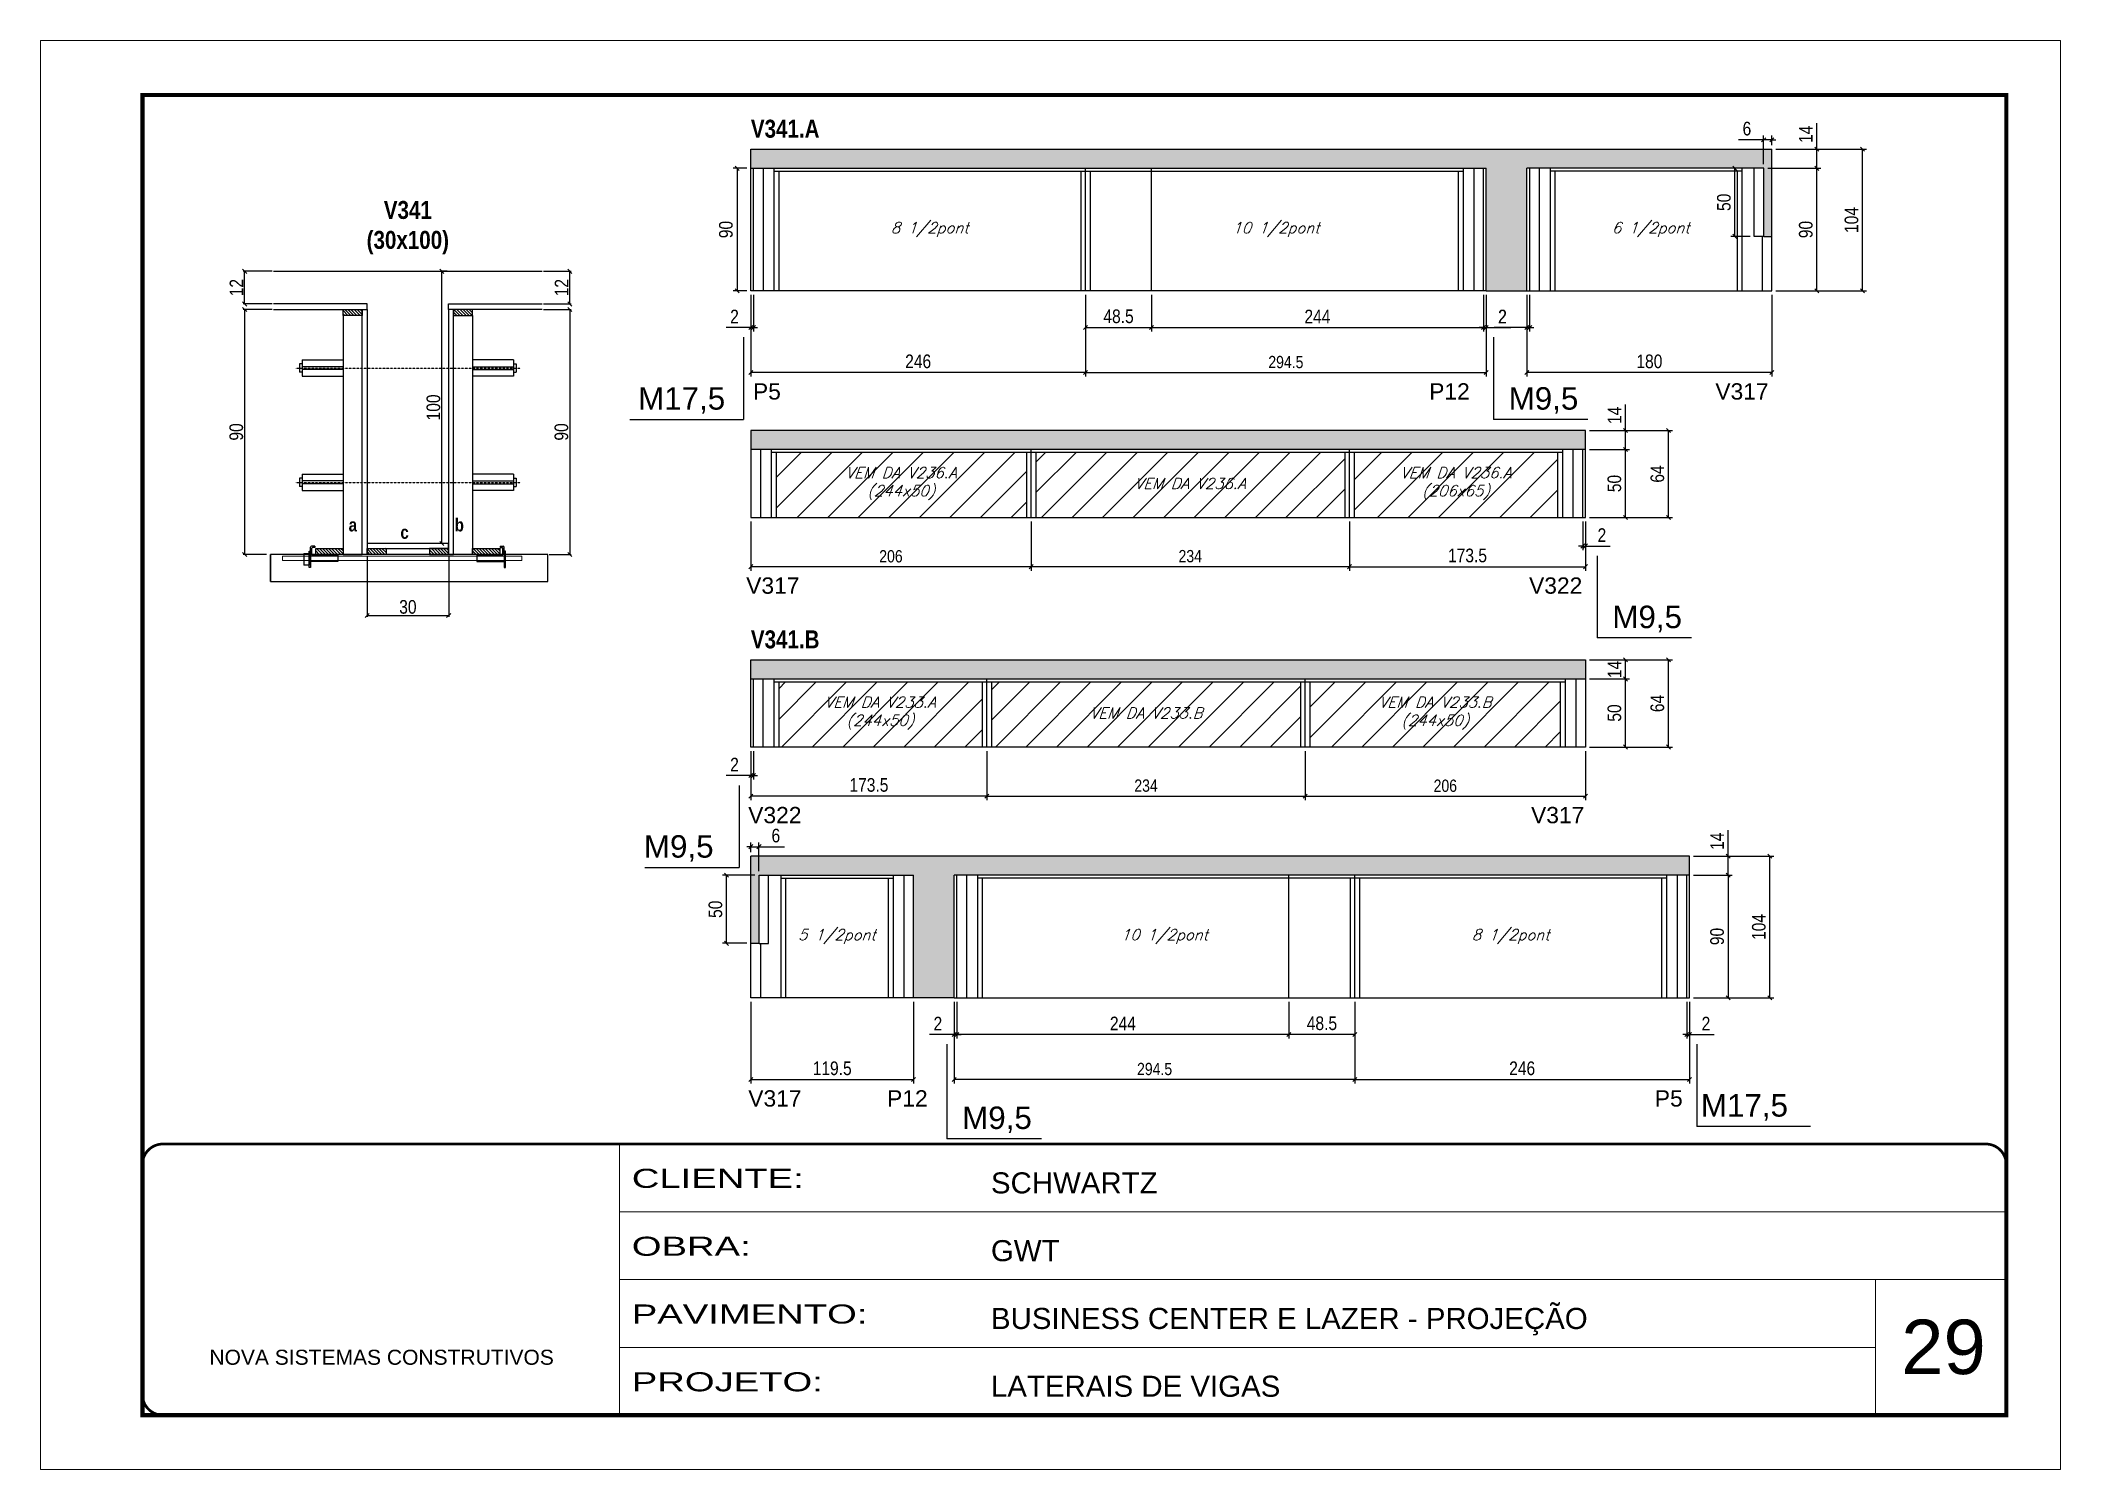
# Model space of a CAD drawing. Extents: x 2603 to 22413, y 1253 to 30260.
# Drawn here: x 13154 to 14639, y 20779 to 21829 of the extents above; entities that cross this region are included whole.
import ezdxf

# ---------------------------------------------------------------- set-up
doc = ezdxf.new("R2010")
doc.units = 0
for name, pattern in [('CONTINUO', [0]), ('DASHED', [0.75, 0.5, -0.25]), ('HIDDEN', [0.375, 0.25, -0.125])]:
    doc.linetypes.add(name, pattern=pattern)
for name, color, linetype in [('5', 5, 'Continuous'), ('barrote', 251, 'Continuous'), ('COTA', 241, 'Continuous'), ('detalhes', 4, 'Continuous'), ('NOMENCLATURA', 7, 'Continuous'), ('Painéis', 200, 'Continuous'), ('presilha', 1, 'Continuous'), ('SARR_2.2x10', 60, 'Continuous'), ('SARR_2.2x7', 40, 'Continuous'), ('SARR_3.5x7', 81, 'Continuous'), ('TENSOR', 3, 'Continuous'), ('texto', 7, 'Continuous')]:
    doc.layers.add(name, color=color, linetype=linetype)
for name, color, linetype, lineweight in [('CARIMBO', 255, 'Continuous', 9), ('CONCRETO', 251, 'Continuous', 25), ('Folhas', 255, 'Continuous', 9), ('Hachura', 251, 'Continuous', 9), ('SARRAFO DE PRESSAO', 251, 'DASHED', 9), ('SCO-___-LAJ', 2, 'Continuous', 0)]:
    doc.layers.add(name, color=color, linetype=linetype, lineweight=lineweight)
doc.styles.add('ARIAL', font='arial.ttf')
doc.styles.add('COTA TECNICA', font='techl___.ttf', dxfattribs={"height": 10})
doc.styles.add('COTA TECNICA 2X', font='techl___.ttf', dxfattribs={"height": 10})
doc.styles.add('COTA TECNICA-50', font='techl___.ttf', dxfattribs={"height": 9})
doc.styles.add('Romans', font='romans.shx')
doc.styles.get("Standard").update_dxf_attribs({"font": 'arial.ttf'})
doc.styles.add('TECNICA', font='techb___.ttf', dxfattribs={"height": 10})
doc.styles.add('Tecnologia', font='')
doc.styles.get('Tecnologia').set_extended_font_data('Forgotten Futurist')
doc.dimstyles.new('COTA PAINEL-50', dxfattribs={"dimtxt": 9, "dimasz": 3, "dimexe": 3, "dimexo": 3, "dimgap": 3, "dimtad": 1, "dimdec": 1, "dimzin": 12, "dimdsep": 46, "dimtxsty": 'COTA TECNICA-50', "dimblk1": 'OBLIQUE', "dimblk2": 'OBLIQUE', "dimsah": 1, "dimcen": 0.9, "dimclrd": 4, "dimclre": 4, "dimclrt": 240, "dimadec": 1, "dimazin": 3, "dimtfac": 1, "dimtdec": 1, "dimtmove": 0, "dimatfit": 3, "dimfxl": 1, "dimtolj": 1, "dimtzin": 12, "dimarcsym": 0})
doc.dimstyles.new('PAINEL', dxfattribs={"dimtxt": 10, "dimasz": 3, "dimexe": 3, "dimexo": 3, "dimgap": 3, "dimtad": 1, "dimdec": 1, "dimzin": 12, "dimdsep": 46, "dimtxsty": 'COTA TECNICA', "dimblk1": 'OBLIQUE', "dimblk2": 'OBLIQUE', "dimsah": 1, "dimcen": 0.9, "dimclrd": 4, "dimclre": 4, "dimclrt": 240, "dimadec": 1, "dimazin": 3, "dimtfac": 1, "dimtdec": 1, "dimtmove": 0, "dimatfit": 3, "dimfxl": 1, "dimtolj": 1, "dimtzin": 12, "dimarcsym": 0})
doc.dimstyles.new('SECAO', dxfattribs={"dimscale": 0.333333, "dimtxt": 5, "dimasz": 9, "dimexe": 3, "dimexo": 3, "dimgap": 3, "dimtad": 1, "dimdec": 1, "dimlfac": 0.5, "dimzin": 12, "dimdsep": 46, "dimtxsty": 'COTA TECNICA 2X', "dimblk1": 'OBLIQUE', "dimblk2": 'OBLIQUE', "dimsah": 1, "dimcen": 0.9, "dimclrd": 4, "dimclre": 4, "dimclrt": 240, "dimadec": 1, "dimazin": 3, "dimtfac": 1, "dimtdec": 1, "dimtmove": 0, "dimatfit": 3, "dimfxl": 1, "dimtolj": 1, "dimtzin": 12, "dimarcsym": 0})

msp = doc.modelspace()

# ---------------------------------------------------------------- texts
at = {"layer": '5', "linetype": 'Continuous'}
for s, rotation, p in [('P5', 0.00004, (13678.17, 21565.28)), ('P12', 0.00004, (14175.24, 21565.28)), ('V317', 0.00004, (14385.61, 21565.28)), ('V317', 0.00004, (13673.2, 21422.63)), ('V322', 0.00004, (14248.66, 21422.63)), ('V322', 359.99996, (13674.68, 21254.01)), ('V317', 359.99996, (14250.13, 21254.01)), ('V317', 359.99996, (13674.73, 21045.86)), ('P12', 359.99996, (13776.77, 21045.86)), ('P5', 359.99996, (14341.1, 21045.86))]:
    msp.add_text(s, height=12, rotation=rotation, dxfattribs=at).set_placement(p)
at = {"layer": 'CARIMBO', "style": 'ARIAL'}
msp.add_text('29', height=40, dxfattribs=at).set_placement((14522.24, 20849.29))
at = {"layer": 'detalhes', "style": 'TECNICA'}
for s, p in [('a', (13380.99, 21468.42)), ('b', (13458.96, 21468.41)), ('c', (13419.02, 21463))]:
    msp.add_text(s, height=9.6, dxfattribs=at).set_placement(p)
at = {"layer": 'NOMENCLATURA', "style": 'TECNICA'}
for s, p in [('V341.A', (13676.63, 21757.7)), ('V341.B', (13676.63, 21382.51))]:
    msp.add_text(s, height=13.2, dxfattribs=at).set_placement(p)
at = {"layer": 'NOMENCLATURA', "linetype": 'Continuous'}
for s, p in [('M17,5', (13593.69, 21557.89)), ('M9,5', (14233.64, 21557.89)), ('M9,5', (14309.86, 21397.35)), ('M9,5', (13597.98, 21228.73)), ('M9,5', (13831.94, 21029.38)), ('M17,5', (14374.94, 21038.47))]:
    msp.add_text(s, height=16.5, dxfattribs=at).set_placement(p)
at = {"layer": 'NOMENCLATURA', "insert": (13424.46, 21711.22), "char_height": 13.2, "attachment_point": 2, "style": 'TECNICA'}
msp.add_mtext_dynamic_manual_height_columns('V341\\P(30x100)', width=300.2766, gutter_width=1, heights=[0], dxfattribs=at)
at = {"layer": 'texto', "color": 2, "char_height": 8, "attachment_point": 5, "style": 'Romans'}
for s, insert in [('{\\Q19;\\C256;8 1/2pont}', (13808.13, 21690.18)), ('{\\Q19;\\C256;10 1/2pont}', (14062.63, 21690.18)), ('{\\Q19;\\C256;6 1/2pont}', (14338.13, 21690.18)), ('{\\Q19;\\C256;VEM DA V236.A\\P(244x50)}', (13787.13, 21503.62)), ('{\\Q19;\\C256;VEM DA V236.A}', (13999.63, 21503.62)), ('{\\Q19;\\C256;VEM DA V236.A\\P(206x65)}', (14194.88, 21503.62)), ('{\\Q19;\\C256;VEM DA V233.A\\P(244x50)}', (13771.76, 21334.99)), ('{\\Q19;\\C256;VEM DA V233.B\\P(244x50)}', (14179.63, 21334.99)), ('{\\Q19;\\C256;VEM DA V233.B}', (13967.13, 21334.99)), ('{\\Q19;\\C256;5 1/2pont}', (13739.88, 21170.76)), ('{\\Q19;\\C256;10 1/2pont}', (13980.63, 21170.76)), ('{\\Q19;\\C256;8 1/2pont}', (14235.13, 21170.76))]:
    msp.add_mtext(s, dxfattribs=dict(at, insert=insert))

# ---------------------------------------------------------------- blocks, each defined once
blk = doc.blocks.new('9999999999')
at = {"color": 30, "linetype": 'CONTINUO'}
for p, q in [((98564.6, 34230.2), (98564.6, 34429.4)), ((98564.6, 34379.6), (99584, 34379.6)), ((98564.6, 34329.8), (99488, 34329.8)), ((99584, 34329.8), (99488, 34329.8)), ((99488, 34329.8), (99488, 34230.2)), ((98564.6, 34280), (99488, 34280))]:
    blk.add_line(p, q, dxfattribs=at)
at = {"color": 30, "linetype": 'CONTINUO', "const_width": 2}
blk.add_lwpolyline([(99584, 34230.2), (99584, 34414.4, 0.414214), (99569, 34429.4), (98229, 34429.4, 0.414214), (98214, 34414.4), (98214, 34245.2, 0.414214), (98229, 34230.2), (99584, 34230.2)], format="xyb", dxfattribs=at)
at = {"layer": 'Folhas'}
blk.add_lwpolyline([(98139, 34190.2), (99624, 34190.2), (99624, 35240.2), (98139, 35240.2)], close=True, dxfattribs=at)
at = {"layer": 'Folhas', "color": 30, "const_width": 3}
blk.add_lwpolyline([(98214, 34230.2), (99584, 34230.2), (99584, 35200.2), (98214, 35200.2)], close=True, dxfattribs=at)
at = {"color": 7, "linetype": 'Continuous', "ltscale": 5, "style": 'ARIAL'}
for s, height, p in [('SCHWARTZ', 15.48, (98837.7, 34393.1)), ('GWT', 15.48, (98837.7, 34343.3)), ('BUSINESS CENTER E LAZER - PROJEÇÃO', 15.483, (98837.7, 34293.5)), ('NOVA SISTEMAS CONSTRUTIVOS', 11.059, (98263.2, 34267.2)), ('LATERAIS DE VIGAS', 15.483, (98837.7, 34243.7))]:
    blk.add_text(s, height=height, dxfattribs=at).set_placement(p)
at = {"layer": 'Folhas', "color": 7, "style": 'Tecnologia', "width": 1.5}
for s, p in [('CLIENTE:', (98573.7, 34397.2)), ('OBRA:', (98573.7, 34347.3)), ('PAVIMENTO:', (98573.7, 34297.5)), ('PROJETO:', (98573.7, 34247.7))]:
    blk.add_text(s, height=14, dxfattribs=at).set_placement(p)
blk = doc.blocks.new('PRESILHA METÁLICA 1')
at = {"layer": 'presilha'}
for p, q in [((0, 13), (6, 13)), ((0, 13), (0, 0)), ((6, 0), (0, 0)), ((6, 15.5), (7.5, 15.5)), ((6, -2.5), (6, 15.5)), ((6, 13), (6, 0)), ((7.5, 10.6), (7.5, 19.9)), ((7.5, 15.5), (7.5, -2.5)), ((37.5, 4.1), (7.5, 4.1)), ((12, 21), (8.6, 21)), ((9, 11.6), (9, 18.9)), ((12, 19.5), (9.6, 19.5)), ((37.5, 11), (9.6, 11)), ((12, 21), (12, 19.5)), ((37.5, 11), (37.5, 4.1)), ((7.5, -2.5), (6, -2.5))]:
    blk.add_line(p, q, dxfattribs=at)
for centre, radius, start, end in [((8.6, 19.9), 1.14, 90, 180), ((9.6, 18.9), 0.57, 90, 180), ((9.6, 11.6), 0.57, 180, 270)]:
    blk.add_arc(centre, radius, start, end, dxfattribs=at)
blk = doc.blocks.new('PRESILHA METÁLICA 2')
at = {"layer": 'presilha'}
for p, q in [((-5.2, 23.5), (-5.2, 22)), ((-5.2, 23.5), (-1.9, 23.5)), ((-0.8, 14.6), (-0.8, 22.4)), ((-30.8, 13.5), (-30.8, 6.6)), ((-30.8, 13.5), (-2.8, 13.5)), ((-30.8, 6.6), (-0.8, 6.6)), ((-5.2, 22), (-2.8, 22)), ((-2.2, 14.1), (-2.2, 21.4)), ((0.8, 18), (-0.8, 18)), ((-0.8, 18), (-0.8, 0)), ((-0.8, 0), (0.8, 0)), ((0.8, 0), (0.8, 18))]:
    blk.add_line(p, q, dxfattribs=at)
for centre, radius, start, end in [((-1.9, 22.4), 1.14, 0, 90), ((-2.8, 21.4), 0.57, 0, 90), ((-2.8, 14.1), 0.57, 270, 0)]:
    blk.add_arc(centre, radius, start, end, dxfattribs=at)
blk = doc.blocks.new('_Oblique')
at = {"color": 0, "linetype": 'ByBlock', "lineweight": -2}
blk.add_line((-0.5, -0.5), (0.5, 0.5), dxfattribs=at)
blk = doc.blocks.new('*D42')
at = {"layer": 'COTA', "color": 4, "lineweight": -2, "transparency": 16777216}
for p, q in [((13524.2, 21631.5), (13544.5, 21631.5)), ((13543.5, 21631.5), (13543.5, 21451.5)), ((13528.3, 21451.5), (13544.5, 21451.5))]:
    blk.add_line(p, q, dxfattribs=at)
at = {"layer": 'Defpoints', "color": 0, "transparency": 16777216}
for p in [(13523.2, 21631.5), (13527.3, 21451.5), (13543.5, 21451.5)]:
    blk.add_point(p, dxfattribs=at)
at = {"layer": 'COTA', "color": 4, "lineweight": -2, "transparency": 16777216, "xscale": 3, "yscale": 3, "zscale": 3}
for p, rotation in [((13543.5, 21631.5), 90), ((13543.5, 21451.5), 270)]:
    blk.add_blockref('_Oblique', p, dxfattribs=dict(at, rotation=rotation))
at = {"layer": 'COTA', "color": 240, "transparency": 16777216, "insert": (13537.4, 21541.5), "char_height": 10, "attachment_point": 5, "rotation": 90, "style": 'COTA TECNICA 2X'}
blk.add_mtext('\\A1;90', dxfattribs=at)
blk = doc.blocks.new('*D43')
at = {"layer": 'COTA', "color": 4, "lineweight": -2, "transparency": 16777216}
for p, q in [((13524.2, 21659.5), (13544.5, 21659.5)), ((13543.5, 21635.5), (13543.5, 21659.5)), ((13524.2, 21635.5), (13544.5, 21635.5))]:
    blk.add_line(p, q, dxfattribs=at)
at = {"layer": 'Defpoints', "color": 0, "transparency": 16777216}
for p in [(13523.2, 21659.5), (13543.5, 21659.5), (13523.2, 21635.5)]:
    blk.add_point(p, dxfattribs=at)
at = {"layer": 'COTA', "color": 4, "lineweight": -2, "transparency": 16777216, "xscale": 3, "yscale": 3, "zscale": 3}
for p, rotation in [((13543.5, 21659.5), 90), ((13543.5, 21635.5), 270)]:
    blk.add_blockref('_Oblique', p, dxfattribs=dict(at, rotation=rotation))
at = {"layer": 'COTA', "color": 240, "transparency": 16777216, "insert": (13537.5, 21647.5), "char_height": 10, "attachment_point": 5, "rotation": 90, "style": 'COTA TECNICA 2X'}
blk.add_mtext('\\A1;12', dxfattribs=at)
blk = doc.blocks.new('*D44')
at = {"layer": 'COTA', "color": 4, "lineweight": -2, "transparency": 16777216}
for p, q in [((13324.8, 21631.5), (13303.5, 21631.5)), ((13304.5, 21631.5), (13304.5, 21451.5)), ((13320.7, 21451.5), (13303.5, 21451.5))]:
    blk.add_line(p, q, dxfattribs=at)
at = {"layer": 'Defpoints', "color": 0, "transparency": 16777216}
for p in [(13325.8, 21631.5), (13304.5, 21451.5), (13321.7, 21451.5)]:
    blk.add_point(p, dxfattribs=at)
at = {"layer": 'COTA', "color": 4, "lineweight": -2, "transparency": 16777216, "xscale": 3, "yscale": 3, "zscale": 3}
for p, rotation in [((13304.5, 21631.5), 90), ((13304.5, 21451.5), 270)]:
    blk.add_blockref('_Oblique', p, dxfattribs=dict(at, rotation=rotation))
at = {"layer": 'COTA', "color": 240, "transparency": 16777216, "insert": (13298.4, 21541.5), "char_height": 10, "attachment_point": 5, "rotation": 90, "style": 'COTA TECNICA 2X'}
blk.add_mtext('\\A1;90', dxfattribs=at)
blk = doc.blocks.new('*D743')
at = {"layer": 'COTA', "color": 4, "lineweight": -2, "transparency": 16777216}
for p, q in [((13453.5, 21659.5), (13448.4, 21659.5)), ((13449.4, 21459.5), (13449.4, 21659.5)), ((13453.5, 21459.5), (13448.4, 21459.5))]:
    blk.add_line(p, q, dxfattribs=at)
at = {"layer": 'Defpoints', "color": 0, "transparency": 16777216}
for p in [(13449.4, 21659.5), (13454.5, 21659.5), (13454.5, 21459.5)]:
    blk.add_point(p, dxfattribs=at)
at = {"layer": 'COTA', "color": 4, "lineweight": -2, "transparency": 16777216, "xscale": 3, "yscale": 3, "zscale": 3}
for p, rotation in [((13449.4, 21659.5), 90), ((13449.4, 21459.5), 270)]:
    blk.add_blockref('_Oblique', p, dxfattribs=dict(at, rotation=rotation))
at = {"layer": 'COTA', "color": 240, "transparency": 16777216, "insert": (13443.3, 21559.5), "char_height": 10, "attachment_point": 5, "rotation": 90, "style": 'COTA TECNICA 2X'}
blk.add_mtext('\\A1;100', dxfattribs=at)
blk = doc.blocks.new('*D744')
at = {"layer": 'COTA', "color": 4, "lineweight": -2, "transparency": 16777216}
for p, q in [((13324.8, 21659.5), (13303.5, 21659.5)), ((13304.5, 21635.5), (13304.5, 21659.5)), ((13324.8, 21635.5), (13303.5, 21635.5))]:
    blk.add_line(p, q, dxfattribs=at)
at = {"layer": 'Defpoints', "color": 0, "transparency": 16777216}
for p in [(13304.5, 21659.5), (13325.8, 21659.5), (13325.8, 21635.5)]:
    blk.add_point(p, dxfattribs=at)
at = {"layer": 'COTA', "color": 4, "lineweight": -2, "transparency": 16777216, "xscale": 3, "yscale": 3, "zscale": 3}
for p, rotation in [((13304.5, 21659.5), 90), ((13304.5, 21635.5), 270)]:
    blk.add_blockref('_Oblique', p, dxfattribs=dict(at, rotation=rotation))
at = {"layer": 'COTA', "color": 240, "transparency": 16777216, "insert": (13298.5, 21647.5), "char_height": 10, "attachment_point": 5, "rotation": 90, "style": 'COTA TECNICA 2X'}
blk.add_mtext('\\A1;12', dxfattribs=at)
blk = doc.blocks.new('*D745')
at = {"layer": 'COTA', "color": 4, "lineweight": -2, "transparency": 16777216}
for p, q in [((13394.5, 21450.5), (13394.5, 21405.7)), ((13454.5, 21450.5), (13454.5, 21405.7)), ((13394.5, 21406.7), (13454.5, 21406.7))]:
    blk.add_line(p, q, dxfattribs=at)
at = {"layer": 'Defpoints', "color": 0, "transparency": 16777216}
for p in [(13394.5, 21451.5), (13454.5, 21451.5), (13454.5, 21406.7)]:
    blk.add_point(p, dxfattribs=at)
at = {"layer": 'COTA', "color": 4, "lineweight": -2, "transparency": 16777216, "xscale": 3, "yscale": 3, "zscale": 3, "rotation": 180}
blk.add_blockref('_Oblique', (13394.5, 21406.7), dxfattribs=at)
at = {"layer": 'COTA', "color": 4, "lineweight": -2, "transparency": 16777216, "xscale": 3, "yscale": 3, "zscale": 3}
blk.add_blockref('_Oblique', (13454.5, 21406.7), dxfattribs=at)
at = {"layer": 'COTA', "color": 240, "transparency": 16777216, "insert": (13424.5, 21412.9), "char_height": 10, "attachment_point": 5, "style": 'COTA TECNICA 2X'}
blk.add_mtext('\\A1;30', dxfattribs=at)
blk = doc.blocks.new('*D66')
at = {"layer": 'COTA', "color": 4, "linetype": 'ByBlock', "lineweight": -2, "transparency": 16777216}
for p, q in [((13882.6, 21475.6), (13882.6, 21439.5)), ((14116.6, 21475.6), (14116.6, 21439.5)), ((14116.6, 21442.5), (13882.6, 21442.5))]:
    blk.add_line(p, q, dxfattribs=at)
at = {"layer": 'Defpoints', "color": 0, "linetype": 'ByBlock', "transparency": 16777216}
for p in [(13882.6, 21478.6), (14116.6, 21478.6), (13882.6, 21442.5)]:
    blk.add_point(p, dxfattribs=at)
at = {"layer": 'COTA', "color": 4, "linetype": 'ByBlock', "lineweight": -2, "transparency": 16777216, "xscale": 3, "yscale": 3, "zscale": 3, "rotation": 180}
blk.add_blockref('_Oblique', (13882.6, 21442.5), dxfattribs=at)
at = {"layer": 'COTA', "color": 4, "linetype": 'ByBlock', "lineweight": -2, "transparency": 16777216, "xscale": 3, "yscale": 3, "zscale": 3}
blk.add_blockref('_Oblique', (14116.6, 21442.5), dxfattribs=at)
at = {"layer": 'COTA', "color": 240, "linetype": 'ByBlock', "transparency": 16777216, "insert": (13999.6, 21450.2), "char_height": 9, "attachment_point": 5, "style": 'COTA TECNICA-50'}
blk.add_mtext('\\A1;234', dxfattribs=at)
blk = doc.blocks.new('*D802')
at = {"layer": 'COTA', "color": 4, "linetype": 'ByBlock', "lineweight": -2, "transparency": 16777216}
for p, q in [((13676.6, 21475.6), (13676.6, 21439.5)), ((13882.6, 21475.6), (13882.6, 21439.5)), ((13882.6, 21442.5), (13676.6, 21442.5))]:
    blk.add_line(p, q, dxfattribs=at)
at = {"layer": 'Defpoints', "color": 0, "linetype": 'ByBlock', "transparency": 16777216}
for p in [(13676.6, 21478.6), (13882.6, 21478.6), (13676.6, 21442.5)]:
    blk.add_point(p, dxfattribs=at)
at = {"layer": 'COTA', "color": 4, "linetype": 'ByBlock', "lineweight": -2, "transparency": 16777216, "xscale": 3, "yscale": 3, "zscale": 3, "rotation": 180}
blk.add_blockref('_Oblique', (13676.6, 21442.5), dxfattribs=at)
at = {"layer": 'COTA', "color": 4, "linetype": 'ByBlock', "lineweight": -2, "transparency": 16777216, "xscale": 3, "yscale": 3, "zscale": 3}
blk.add_blockref('_Oblique', (13882.6, 21442.5), dxfattribs=at)
at = {"layer": 'COTA', "color": 240, "linetype": 'ByBlock', "transparency": 16777216, "insert": (13779.6, 21450.1), "char_height": 9, "attachment_point": 5, "style": 'COTA TECNICA-50'}
blk.add_mtext('\\A1;206', dxfattribs=at)
blk = doc.blocks.new('*D803')
at = {"layer": 'COTA', "color": 4, "linetype": 'ByBlock', "lineweight": -2, "transparency": 16777216}
for p, q in [((14116.6, 21475.6), (14116.6, 21439.5)), ((14290.1, 21475.6), (14290.1, 21439.5)), ((14116.6, 21442.5), (14290.1, 21442.5))]:
    blk.add_line(p, q, dxfattribs=at)
at = {"layer": 'Defpoints', "color": 0, "linetype": 'ByBlock', "transparency": 16777216}
for p in [(14116.6, 21478.6), (14290.1, 21478.6), (14290.1, 21442.5)]:
    blk.add_point(p, dxfattribs=at)
at = {"layer": 'COTA', "color": 4, "linetype": 'ByBlock', "lineweight": -2, "transparency": 16777216, "xscale": 3, "yscale": 3, "zscale": 3, "rotation": 180}
blk.add_blockref('_Oblique', (14116.6, 21442.5), dxfattribs=at)
at = {"layer": 'COTA', "color": 4, "linetype": 'ByBlock', "lineweight": -2, "transparency": 16777216, "xscale": 3, "yscale": 3, "zscale": 3}
blk.add_blockref('_Oblique', (14290.1, 21442.5), dxfattribs=at)
at = {"layer": 'COTA', "color": 240, "linetype": 'ByBlock', "transparency": 16777216, "insert": (14203.4, 21450.7), "char_height": 10, "attachment_point": 5, "style": 'COTA TECNICA'}
blk.add_mtext('\\A1;173.5', dxfattribs=at)
blk = doc.blocks.new('*D804')
at = {"layer": 'COTA', "color": 4, "linetype": 'ByBlock', "lineweight": -2, "transparency": 16777216}
for p, q in [((14293.1, 21542.6), (14354.1, 21542.6)), ((14351.1, 21478.6), (14351.1, 21542.6)), ((14293.1, 21478.6), (14354.1, 21478.6))]:
    blk.add_line(p, q, dxfattribs=at)
at = {"layer": 'Defpoints', "color": 0, "linetype": 'ByBlock', "transparency": 16777216}
for p in [(14290.1, 21542.6), (14351.1, 21542.6), (14290.1, 21478.6)]:
    blk.add_point(p, dxfattribs=at)
at = {"layer": 'COTA', "color": 4, "linetype": 'ByBlock', "lineweight": -2, "transparency": 16777216, "xscale": 3, "yscale": 3, "zscale": 3}
for p, rotation in [((14351.1, 21542.6), 90), ((14351.1, 21478.6), 270)]:
    blk.add_blockref('_Oblique', p, dxfattribs=dict(at, rotation=rotation))
at = {"layer": 'COTA', "color": 240, "linetype": 'ByBlock', "transparency": 16777216, "insert": (14343, 21510.6), "char_height": 10, "attachment_point": 5, "rotation": 90, "style": 'COTA TECNICA'}
blk.add_mtext('\\A1;64', dxfattribs=at)
blk = doc.blocks.new('*D805')
at = {"layer": 'COTA', "color": 4, "linetype": 'ByBlock', "lineweight": -2, "transparency": 16777216}
for p, q in [((14293.1, 21528.6), (14322.5, 21528.6)), ((14319.5, 21478.6), (14319.5, 21528.6)), ((14293.1, 21478.6), (14322.5, 21478.6))]:
    blk.add_line(p, q, dxfattribs=at)
at = {"layer": 'Defpoints', "color": 0, "linetype": 'ByBlock', "transparency": 16777216}
for p in [(14290.1, 21528.6), (14319.5, 21528.6), (14290.1, 21478.6)]:
    blk.add_point(p, dxfattribs=at)
at = {"layer": 'COTA', "color": 4, "linetype": 'ByBlock', "lineweight": -2, "transparency": 16777216, "xscale": 3, "yscale": 3, "zscale": 3}
for p, rotation in [((14319.5, 21528.6), 90), ((14319.5, 21478.6), 270)]:
    blk.add_blockref('_Oblique', p, dxfattribs=dict(at, rotation=rotation))
at = {"layer": 'COTA', "color": 240, "linetype": 'ByBlock', "transparency": 16777216, "insert": (14311.4, 21503.6), "char_height": 10, "attachment_point": 5, "rotation": 90, "style": 'COTA TECNICA'}
blk.add_mtext('\\A1;50', dxfattribs=at)
blk = doc.blocks.new('*D806')
at = {"layer": 'COTA', "color": 4, "linetype": 'ByBlock', "lineweight": -2, "transparency": 16777216}
for p, q in [((14319.5, 21542.6), (14319.5, 21561.7)), ((14293.1, 21542.6), (14322.5, 21542.6)), ((14319.5, 21528.6), (14319.5, 21542.6)), ((14293.1, 21528.6), (14322.5, 21528.6))]:
    blk.add_line(p, q, dxfattribs=at)
at = {"layer": 'Defpoints', "color": 0, "linetype": 'ByBlock', "transparency": 16777216}
for p in [(14290.1, 21542.6), (14319.5, 21542.6), (14290.1, 21528.6)]:
    blk.add_point(p, dxfattribs=at)
at = {"layer": 'COTA', "color": 4, "linetype": 'ByBlock', "lineweight": -2, "transparency": 16777216, "xscale": 3, "yscale": 3, "zscale": 3}
for p, rotation in [((14319.5, 21542.6), 90), ((14319.5, 21528.6), 270)]:
    blk.add_blockref('_Oblique', p, dxfattribs=dict(at, rotation=rotation))
at = {"layer": 'COTA', "color": 240, "linetype": 'ByBlock', "transparency": 16777216, "insert": (14311.5, 21553.7), "char_height": 10, "attachment_point": 5, "rotation": 90, "style": 'COTA TECNICA'}
blk.add_mtext('\\A1;14', dxfattribs=at)
blk = doc.blocks.new('*D807')
at = {"layer": 'COTA', "color": 4, "linetype": 'ByBlock', "lineweight": -2, "transparency": 16777216}
for p, q in [((14288.1, 21475.6), (14288.1, 21454.7)), ((14290.1, 21475.6), (14290.1, 21454.7)), ((14288.1, 21457.7), (14285.1, 21457.7)), ((14288.1, 21457.7), (14290.1, 21457.7)), ((14290.1, 21457.7), (14308.2, 21457.7))]:
    blk.add_line(p, q, dxfattribs=at)
at = {"layer": 'Defpoints', "color": 0, "linetype": 'ByBlock', "transparency": 16777216}
for p in [(14288.1, 21478.6), (14290.1, 21478.6), (14290.1, 21457.7)]:
    blk.add_point(p, dxfattribs=at)
at = {"layer": 'COTA', "color": 4, "linetype": 'ByBlock', "lineweight": -2, "transparency": 16777216, "xscale": 3, "yscale": 3, "zscale": 3}
blk.add_blockref('_Oblique', (14288.1, 21457.7), dxfattribs=at)
at = {"layer": 'COTA', "color": 4, "linetype": 'ByBlock', "lineweight": -2, "transparency": 16777216, "xscale": 3, "yscale": 3, "zscale": 3, "rotation": 180}
blk.add_blockref('_Oblique', (14290.1, 21457.7), dxfattribs=at)
at = {"layer": 'COTA', "color": 240, "linetype": 'ByBlock', "transparency": 16777216, "insert": (14302.2, 21465.7), "char_height": 10, "attachment_point": 5, "style": 'COTA TECNICA'}
blk.add_mtext('\\A1;2', dxfattribs=at)
blk = doc.blocks.new('*D67')
at = {"layer": 'COTA', "color": 4, "linetype": 'ByBlock', "lineweight": -2, "transparency": 16777216}
for p, q in [((13922.6, 21642.2), (13922.6, 21582.2)), ((14217.1, 21642.2), (14217.1, 21582.2)), ((13922.6, 21585.2), (14217.1, 21585.2))]:
    blk.add_line(p, q, dxfattribs=at)
at = {"layer": 'Defpoints', "color": 0, "linetype": 'ByBlock', "transparency": 16777216}
for p in [(13922.6, 21645.2), (14217.1, 21645.2), (14217.1, 21585.2)]:
    blk.add_point(p, dxfattribs=at)
at = {"layer": 'COTA', "color": 4, "linetype": 'ByBlock', "lineweight": -2, "transparency": 16777216, "xscale": 3, "yscale": 3, "zscale": 3, "rotation": 180}
blk.add_blockref('_Oblique', (13922.6, 21585.2), dxfattribs=at)
at = {"layer": 'COTA', "color": 4, "linetype": 'ByBlock', "lineweight": -2, "transparency": 16777216, "xscale": 3, "yscale": 3, "zscale": 3}
blk.add_blockref('_Oblique', (14217.1, 21585.2), dxfattribs=at)
at = {"layer": 'COTA', "color": 240, "linetype": 'ByBlock', "transparency": 16777216, "insert": (14069.9, 21592.8), "char_height": 9, "attachment_point": 5, "style": 'COTA TECNICA-50'}
blk.add_mtext('\\A1;294.5', dxfattribs=at)
blk = doc.blocks.new('*D808')
at = {"layer": 'COTA', "color": 4, "linetype": 'ByBlock', "lineweight": -2, "transparency": 16777216}
for p, q in [((13676.6, 21642.2), (13676.6, 21582.2)), ((13922.6, 21642.2), (13922.6, 21582.2)), ((13922.6, 21585.2), (13676.6, 21585.2))]:
    blk.add_line(p, q, dxfattribs=at)
at = {"layer": 'Defpoints', "color": 0, "linetype": 'ByBlock', "transparency": 16777216}
for p in [(13676.6, 21645.2), (13922.6, 21645.2), (13676.6, 21585.2)]:
    blk.add_point(p, dxfattribs=at)
at = {"layer": 'COTA', "color": 4, "linetype": 'ByBlock', "lineweight": -2, "transparency": 16777216, "xscale": 3, "yscale": 3, "zscale": 3, "rotation": 180}
blk.add_blockref('_Oblique', (13676.6, 21585.2), dxfattribs=at)
at = {"layer": 'COTA', "color": 4, "linetype": 'ByBlock', "lineweight": -2, "transparency": 16777216, "xscale": 3, "yscale": 3, "zscale": 3}
blk.add_blockref('_Oblique', (13922.6, 21585.2), dxfattribs=at)
at = {"layer": 'COTA', "color": 240, "linetype": 'ByBlock', "transparency": 16777216, "insert": (13799.6, 21593.3), "char_height": 10, "attachment_point": 5, "style": 'COTA TECNICA'}
blk.add_mtext('\\A1;246', dxfattribs=at)
blk = doc.blocks.new('*D809')
at = {"layer": 'COTA', "color": 4, "linetype": 'ByBlock', "lineweight": -2, "transparency": 16777216}
for p, q in [((13922.6, 21642.2), (13922.6, 21615.3)), ((13971.1, 21642.2), (13971.1, 21615.3)), ((13922.6, 21618.3), (13971.1, 21618.3))]:
    blk.add_line(p, q, dxfattribs=at)
at = {"layer": 'Defpoints', "color": 0, "linetype": 'ByBlock', "transparency": 16777216}
for p in [(13922.6, 21645.2), (13971.1, 21645.2), (13971.1, 21618.3)]:
    blk.add_point(p, dxfattribs=at)
at = {"layer": 'COTA', "color": 4, "linetype": 'ByBlock', "lineweight": -2, "transparency": 16777216, "xscale": 3, "yscale": 3, "zscale": 3, "rotation": 180}
blk.add_blockref('_Oblique', (13922.6, 21618.3), dxfattribs=at)
at = {"layer": 'COTA', "color": 4, "linetype": 'ByBlock', "lineweight": -2, "transparency": 16777216, "xscale": 3, "yscale": 3, "zscale": 3}
blk.add_blockref('_Oblique', (13971.1, 21618.3), dxfattribs=at)
at = {"layer": 'COTA', "color": 240, "linetype": 'ByBlock', "transparency": 16777216, "insert": (13946.9, 21626.4), "char_height": 10, "attachment_point": 5, "style": 'COTA TECNICA'}
blk.add_mtext('\\A1;48.5', dxfattribs=at)
blk = doc.blocks.new('*D810')
at = {"layer": 'COTA', "color": 4, "linetype": 'ByBlock', "lineweight": -2, "transparency": 16777216}
for p, q in [((13971.1, 21642.2), (13971.1, 21615.3)), ((14215.1, 21642.2), (14215.1, 21615.3)), ((13971.1, 21618.3), (14215.1, 21618.3))]:
    blk.add_line(p, q, dxfattribs=at)
at = {"layer": 'Defpoints', "color": 0, "linetype": 'ByBlock', "transparency": 16777216}
for p in [(13971.1, 21645.2), (14215.1, 21645.2), (14215.1, 21618.3)]:
    blk.add_point(p, dxfattribs=at)
at = {"layer": 'COTA', "color": 4, "linetype": 'ByBlock', "lineweight": -2, "transparency": 16777216, "xscale": 3, "yscale": 3, "zscale": 3, "rotation": 180}
blk.add_blockref('_Oblique', (13971.1, 21618.3), dxfattribs=at)
at = {"layer": 'COTA', "color": 4, "linetype": 'ByBlock', "lineweight": -2, "transparency": 16777216, "xscale": 3, "yscale": 3, "zscale": 3}
blk.add_blockref('_Oblique', (14215.1, 21618.3), dxfattribs=at)
at = {"layer": 'COTA', "color": 240, "linetype": 'ByBlock', "transparency": 16777216, "insert": (14093.1, 21626.3), "char_height": 10, "attachment_point": 5, "style": 'COTA TECNICA'}
blk.add_mtext('\\A1;244', dxfattribs=at)
blk = doc.blocks.new('*D811')
at = {"layer": 'COTA', "color": 4, "linetype": 'ByBlock', "lineweight": -2, "transparency": 16777216}
for p, q in [((13676.6, 21642.2), (13676.6, 21615.3)), ((13678.6, 21642.2), (13678.6, 21615.3)), ((13676.6, 21618.3), (13658.5, 21618.3)), ((13678.6, 21618.3), (13676.6, 21618.3)), ((13678.6, 21618.3), (13681.6, 21618.3))]:
    blk.add_line(p, q, dxfattribs=at)
at = {"layer": 'Defpoints', "color": 0, "linetype": 'ByBlock', "transparency": 16777216}
for p in [(13676.6, 21645.2), (13678.6, 21645.2), (13676.6, 21618.3)]:
    blk.add_point(p, dxfattribs=at)
at = {"layer": 'COTA', "color": 4, "linetype": 'ByBlock', "lineweight": -2, "transparency": 16777216, "xscale": 3, "yscale": 3, "zscale": 3}
blk.add_blockref('_Oblique', (13676.6, 21618.3), dxfattribs=at)
at = {"layer": 'COTA', "color": 4, "linetype": 'ByBlock', "lineweight": -2, "transparency": 16777216, "xscale": 3, "yscale": 3, "zscale": 3, "rotation": 180}
blk.add_blockref('_Oblique', (13678.6, 21618.3), dxfattribs=at)
at = {"layer": 'COTA', "color": 240, "linetype": 'ByBlock', "transparency": 16777216, "insert": (13664.6, 21626.3), "char_height": 10, "attachment_point": 5, "style": 'COTA TECNICA'}
blk.add_mtext('\\A1;2', dxfattribs=at)
blk = doc.blocks.new('*D68')
at = {"layer": 'COTA', "color": 4, "linetype": 'ByBlock', "lineweight": -2, "transparency": 16777216}
for p, q in [((14215.1, 21642.2), (14215.1, 21615.3)), ((14217.1, 21642.2), (14217.1, 21615.3)), ((14215.1, 21618.3), (14212.1, 21618.3)), ((14215.1, 21618.3), (14217.1, 21618.3)), ((14217.1, 21618.3), (14235.2, 21618.3))]:
    blk.add_line(p, q, dxfattribs=at)
at = {"layer": 'Defpoints', "color": 0, "linetype": 'ByBlock', "transparency": 16777216}
for p in [(14215.1, 21645.2), (14217.1, 21645.2), (14217.1, 21618.3)]:
    blk.add_point(p, dxfattribs=at)
at = {"layer": 'COTA', "color": 4, "linetype": 'ByBlock', "lineweight": -2, "transparency": 16777216, "xscale": 3, "yscale": 3, "zscale": 3}
blk.add_blockref('_Oblique', (14215.1, 21618.3), dxfattribs=at)
at = {"layer": 'COTA', "color": 4, "linetype": 'ByBlock', "lineweight": -2, "transparency": 16777216, "xscale": 3, "yscale": 3, "zscale": 3, "rotation": 180}
blk.add_blockref('_Oblique', (14217.1, 21618.3), dxfattribs=at)
at = {"layer": 'COTA', "color": 240, "linetype": 'ByBlock', "transparency": 16777216, "insert": (14229.2, 21626.3), "char_height": 10, "attachment_point": 5, "style": 'COTA TECNICA'}
blk.add_mtext('\\A1;2', dxfattribs=at)
blk = doc.blocks.new('*D746')
at = {"layer": 'COTA', "color": 4, "linetype": 'ByBlock', "lineweight": -2, "transparency": 16777216}
for p, q in [((13673.6, 21735.2), (13663.5, 21735.2)), ((13666.5, 21735.2), (13666.5, 21645.2)), ((13673.6, 21645.2), (13663.5, 21645.2))]:
    blk.add_line(p, q, dxfattribs=at)
at = {"layer": 'Defpoints', "color": 0, "linetype": 'ByBlock', "transparency": 16777216}
for p in [(13676.6, 21735.2), (13666.5, 21645.2), (13676.6, 21645.2)]:
    blk.add_point(p, dxfattribs=at)
at = {"layer": 'COTA', "color": 4, "linetype": 'ByBlock', "lineweight": -2, "transparency": 16777216, "xscale": 3, "yscale": 3, "zscale": 3}
for p, rotation in [((13666.5, 21735.2), 90), ((13666.5, 21645.2), 270)]:
    blk.add_blockref('_Oblique', p, dxfattribs=dict(at, rotation=rotation))
at = {"layer": 'COTA', "color": 240, "linetype": 'ByBlock', "transparency": 16777216, "insert": (13658.3, 21690.2), "char_height": 10, "attachment_point": 5, "rotation": 90, "style": 'COTA TECNICA'}
blk.add_mtext('\\A1;90', dxfattribs=at)
blk = doc.blocks.new('*D747')
at = {"layer": 'COTA', "color": 4, "linetype": 'ByBlock', "lineweight": -2, "transparency": 16777216}
for p, q in [((14247.1, 21642.2), (14247.1, 21582.2)), ((14427.1, 21642.2), (14427.1, 21582.2)), ((14427.1, 21585.2), (14247.1, 21585.2))]:
    blk.add_line(p, q, dxfattribs=at)
at = {"layer": 'Defpoints', "color": 0, "linetype": 'ByBlock', "transparency": 16777216}
for p in [(14247.1, 21645.2), (14427.1, 21645.2), (14247.1, 21585.2)]:
    blk.add_point(p, dxfattribs=at)
at = {"layer": 'COTA', "color": 4, "linetype": 'ByBlock', "lineweight": -2, "transparency": 16777216, "xscale": 3, "yscale": 3, "zscale": 3, "rotation": 180}
blk.add_blockref('_Oblique', (14247.1, 21585.2), dxfattribs=at)
at = {"layer": 'COTA', "color": 4, "linetype": 'ByBlock', "lineweight": -2, "transparency": 16777216, "xscale": 3, "yscale": 3, "zscale": 3}
blk.add_blockref('_Oblique', (14427.1, 21585.2), dxfattribs=at)
at = {"layer": 'COTA', "color": 240, "linetype": 'ByBlock', "transparency": 16777216, "insert": (14337.1, 21593.3), "char_height": 10, "attachment_point": 5, "style": 'COTA TECNICA'}
blk.add_mtext('\\A1;180', dxfattribs=at)
blk = doc.blocks.new('*D748')
at = {"layer": 'COTA', "color": 4, "linetype": 'ByBlock', "lineweight": -2, "transparency": 16777216}
for p, q in [((14247.1, 21642.2), (14247.1, 21615.3)), ((14249.1, 21642.2), (14249.1, 21615.3)), ((14247.1, 21618.3), (14223, 21618.3)), ((14249.1, 21618.3), (14247.1, 21618.3)), ((14249.1, 21618.3), (14252.1, 21618.3))]:
    blk.add_line(p, q, dxfattribs=at)
at = {"layer": 'Defpoints', "color": 0, "linetype": 'ByBlock', "transparency": 16777216}
for p in [(14247.1, 21645.2), (14249.1, 21645.2), (14247.1, 21618.3)]:
    blk.add_point(p, dxfattribs=at)
at = {"layer": 'COTA', "color": 4, "linetype": 'ByBlock', "lineweight": -2, "transparency": 16777216, "xscale": 3, "yscale": 3, "zscale": 3}
blk.add_blockref('_Oblique', (14247.1, 21618.3), dxfattribs=at)
at = {"layer": 'COTA', "color": 4, "linetype": 'ByBlock', "lineweight": -2, "transparency": 16777216, "xscale": 3, "yscale": 3, "zscale": 3, "rotation": 180}
blk.add_blockref('_Oblique', (14249.1, 21618.3), dxfattribs=at)
at = {"layer": 'COTA', "color": 240, "linetype": 'ByBlock', "transparency": 16777216, "insert": (14229, 21626.3), "char_height": 10, "attachment_point": 5, "style": 'COTA TECNICA'}
blk.add_mtext('\\A1;2', dxfattribs=at)
blk = doc.blocks.new('*D750')
at = {"layer": 'COTA', "color": 4, "linetype": 'ByBlock', "lineweight": -2, "transparency": 16777216}
for p, q in [((14424.1, 21735.2), (14463.2, 21735.2)), ((14460.2, 21645.2), (14460.2, 21735.2)), ((14430.1, 21645.2), (14463.2, 21645.2))]:
    blk.add_line(p, q, dxfattribs=at)
at = {"layer": 'Defpoints', "color": 0, "linetype": 'ByBlock', "transparency": 16777216}
for p in [(14421.1, 21735.2), (14460.2, 21735.2), (14427.1, 21645.2)]:
    blk.add_point(p, dxfattribs=at)
at = {"layer": 'COTA', "color": 4, "linetype": 'ByBlock', "lineweight": -2, "transparency": 16777216, "xscale": 3, "yscale": 3, "zscale": 3}
for p, rotation in [((14460.2, 21735.2), 90), ((14460.2, 21645.2), 270)]:
    blk.add_blockref('_Oblique', p, dxfattribs=dict(at, rotation=rotation))
at = {"layer": 'COTA', "color": 240, "linetype": 'ByBlock', "transparency": 16777216, "insert": (14452.1, 21690.2), "char_height": 10, "attachment_point": 5, "rotation": 90, "style": 'COTA TECNICA'}
blk.add_mtext('\\A1;90', dxfattribs=at)
blk = doc.blocks.new('*D751')
at = {"layer": 'COTA', "color": 4, "linetype": 'ByBlock', "lineweight": -2, "transparency": 16777216}
for p, q in [((14430.1, 21749.2), (14496.8, 21749.2)), ((14493.8, 21645.2), (14493.8, 21749.2)), ((14430.1, 21645.2), (14496.8, 21645.2))]:
    blk.add_line(p, q, dxfattribs=at)
at = {"layer": 'Defpoints', "color": 0, "linetype": 'ByBlock', "transparency": 16777216}
for p in [(14427.1, 21749.2), (14493.8, 21749.2), (14427.1, 21645.2)]:
    blk.add_point(p, dxfattribs=at)
at = {"layer": 'COTA', "color": 4, "linetype": 'ByBlock', "lineweight": -2, "transparency": 16777216, "xscale": 3, "yscale": 3, "zscale": 3}
for p, rotation in [((14493.8, 21749.2), 90), ((14493.8, 21645.2), 270)]:
    blk.add_blockref('_Oblique', p, dxfattribs=dict(at, rotation=rotation))
at = {"layer": 'COTA', "color": 240, "linetype": 'ByBlock', "transparency": 16777216, "insert": (14485.7, 21697.2), "char_height": 10, "attachment_point": 5, "rotation": 90, "style": 'COTA TECNICA'}
blk.add_mtext('\\A1;104', dxfattribs=at)
blk = doc.blocks.new('*D752')
at = {"layer": 'COTA', "color": 4, "linetype": 'ByBlock', "lineweight": -2, "transparency": 16777216}
for p, q in [((14421.1, 21756.2), (14402.5, 21756.2)), ((14421.1, 21738.2), (14421.1, 21759.2)), ((14427.1, 21756.2), (14421.1, 21756.2)), ((14427.1, 21752.2), (14427.1, 21759.2)), ((14427.1, 21756.2), (14430.1, 21756.2))]:
    blk.add_line(p, q, dxfattribs=at)
at = {"layer": 'Defpoints', "color": 0, "linetype": 'ByBlock', "transparency": 16777216}
for p in [(14421.1, 21756.2), (14427.1, 21749.2), (14421.1, 21735.2)]:
    blk.add_point(p, dxfattribs=at)
at = {"layer": 'COTA', "color": 4, "linetype": 'ByBlock', "lineweight": -2, "transparency": 16777216, "xscale": 3, "yscale": 3, "zscale": 3}
blk.add_blockref('_Oblique', (14421.1, 21756.2), dxfattribs=at)
at = {"layer": 'COTA', "color": 4, "linetype": 'ByBlock', "lineweight": -2, "transparency": 16777216, "xscale": 3, "yscale": 3, "zscale": 3, "rotation": 180}
blk.add_blockref('_Oblique', (14427.1, 21756.2), dxfattribs=at)
at = {"layer": 'COTA', "color": 240, "linetype": 'ByBlock', "transparency": 16777216, "insert": (14408.8, 21764.3), "char_height": 10, "attachment_point": 5, "style": 'COTA TECNICA'}
blk.add_mtext('\\A1;6', dxfattribs=at)
blk = doc.blocks.new('*D753')
at = {"layer": 'COTA', "color": 4, "linetype": 'ByBlock', "lineweight": -2, "transparency": 16777216}
for p, q in [((14402.1, 21735.2), (14397, 21735.2)), ((14400, 21685.2), (14400, 21735.2)), ((14411.1, 21685.2), (14397, 21685.2))]:
    blk.add_line(p, q, dxfattribs=at)
at = {"layer": 'Defpoints', "color": 0, "linetype": 'ByBlock', "transparency": 16777216}
for p in [(14400, 21735.2), (14405.1, 21735.2), (14414.1, 21685.2)]:
    blk.add_point(p, dxfattribs=at)
at = {"layer": 'COTA', "color": 4, "linetype": 'ByBlock', "lineweight": -2, "transparency": 16777216, "xscale": 3, "yscale": 3, "zscale": 3}
for p, rotation in [((14400, 21735.2), 90), ((14400, 21685.2), 270)]:
    blk.add_blockref('_Oblique', p, dxfattribs=dict(at, rotation=rotation))
at = {"layer": 'COTA', "color": 240, "linetype": 'ByBlock', "transparency": 16777216, "insert": (14391.9, 21710.2), "char_height": 10, "attachment_point": 5, "rotation": 90, "style": 'COTA TECNICA'}
blk.add_mtext('\\A1;50', dxfattribs=at)
blk = doc.blocks.new('*D45')
at = {"layer": 'COTA', "color": 4, "linetype": 'ByBlock', "lineweight": -2, "transparency": 16777216}
for p, q in [((13850.1, 21307), (13850.1, 21270.9)), ((14084.1, 21307), (14084.1, 21270.9)), ((13850.1, 21273.9), (14084.1, 21273.9))]:
    blk.add_line(p, q, dxfattribs=at)
at = {"layer": 'Defpoints', "color": 0, "linetype": 'ByBlock', "transparency": 16777216}
for p in [(13850.1, 21310), (14084.1, 21310), (14084.1, 21273.9)]:
    blk.add_point(p, dxfattribs=at)
at = {"layer": 'COTA', "color": 4, "linetype": 'ByBlock', "lineweight": -2, "transparency": 16777216, "xscale": 3, "yscale": 3, "zscale": 3, "rotation": 180}
blk.add_blockref('_Oblique', (13850.1, 21273.9), dxfattribs=at)
at = {"layer": 'COTA', "color": 4, "linetype": 'ByBlock', "lineweight": -2, "transparency": 16777216, "xscale": 3, "yscale": 3, "zscale": 3}
blk.add_blockref('_Oblique', (14084.1, 21273.9), dxfattribs=at)
at = {"layer": 'COTA', "color": 240, "linetype": 'ByBlock', "transparency": 16777216, "insert": (13967.1, 21281.6), "char_height": 9, "attachment_point": 5, "style": 'COTA TECNICA-50'}
blk.add_mtext('\\A1;234', dxfattribs=at)
blk = doc.blocks.new('*D754')
at = {"layer": 'COTA', "color": 4, "linetype": 'ByBlock', "lineweight": -2, "transparency": 16777216}
for p, q in [((14084.1, 21307), (14084.1, 21270.9)), ((14290.1, 21307), (14290.1, 21270.9)), ((14084.1, 21273.9), (14290.1, 21273.9))]:
    blk.add_line(p, q, dxfattribs=at)
at = {"layer": 'Defpoints', "color": 0, "linetype": 'ByBlock', "transparency": 16777216}
for p in [(14084.1, 21310), (14290.1, 21310), (14290.1, 21273.9)]:
    blk.add_point(p, dxfattribs=at)
at = {"layer": 'COTA', "color": 4, "linetype": 'ByBlock', "lineweight": -2, "transparency": 16777216, "xscale": 3, "yscale": 3, "zscale": 3, "rotation": 180}
blk.add_blockref('_Oblique', (14084.1, 21273.9), dxfattribs=at)
at = {"layer": 'COTA', "color": 4, "linetype": 'ByBlock', "lineweight": -2, "transparency": 16777216, "xscale": 3, "yscale": 3, "zscale": 3}
blk.add_blockref('_Oblique', (14290.1, 21273.9), dxfattribs=at)
at = {"layer": 'COTA', "color": 240, "linetype": 'ByBlock', "transparency": 16777216, "insert": (14187.1, 21281.5), "char_height": 9, "attachment_point": 5, "style": 'COTA TECNICA-50'}
blk.add_mtext('\\A1;206', dxfattribs=at)
blk = doc.blocks.new('*D755')
at = {"layer": 'COTA', "color": 4, "linetype": 'ByBlock', "lineweight": -2, "transparency": 16777216}
for p, q in [((13676.6, 21307), (13676.6, 21270.9)), ((13850.1, 21307), (13850.1, 21270.9)), ((13850.1, 21273.9), (13676.6, 21273.9))]:
    blk.add_line(p, q, dxfattribs=at)
at = {"layer": 'Defpoints', "color": 0, "linetype": 'ByBlock', "transparency": 16777216}
for p in [(13676.6, 21310), (13850.1, 21310), (13676.6, 21273.9)]:
    blk.add_point(p, dxfattribs=at)
at = {"layer": 'COTA', "color": 4, "linetype": 'ByBlock', "lineweight": -2, "transparency": 16777216, "xscale": 3, "yscale": 3, "zscale": 3, "rotation": 180}
blk.add_blockref('_Oblique', (13676.6, 21273.9), dxfattribs=at)
at = {"layer": 'COTA', "color": 4, "linetype": 'ByBlock', "lineweight": -2, "transparency": 16777216, "xscale": 3, "yscale": 3, "zscale": 3}
blk.add_blockref('_Oblique', (13850.1, 21273.9), dxfattribs=at)
at = {"layer": 'COTA', "color": 240, "linetype": 'ByBlock', "transparency": 16777216, "insert": (13763.4, 21282.1), "char_height": 10, "attachment_point": 5, "style": 'COTA TECNICA'}
blk.add_mtext('\\A1;173.5', dxfattribs=at)
blk = doc.blocks.new('*D756')
at = {"layer": 'COTA', "color": 4, "linetype": 'ByBlock', "lineweight": -2, "transparency": 16777216}
for p, q in [((13676.6, 21307), (13676.6, 21286.1)), ((13678.6, 21307), (13678.6, 21286.1)), ((13676.6, 21289.1), (13658.5, 21289.1)), ((13678.6, 21289.1), (13676.6, 21289.1)), ((13678.6, 21289.1), (13681.6, 21289.1))]:
    blk.add_line(p, q, dxfattribs=at)
at = {"layer": 'Defpoints', "color": 0, "linetype": 'ByBlock', "transparency": 16777216}
for p in [(13676.6, 21310), (13678.6, 21310), (13676.6, 21289.1)]:
    blk.add_point(p, dxfattribs=at)
at = {"layer": 'COTA', "color": 4, "linetype": 'ByBlock', "lineweight": -2, "transparency": 16777216, "xscale": 3, "yscale": 3, "zscale": 3}
blk.add_blockref('_Oblique', (13676.6, 21289.1), dxfattribs=at)
at = {"layer": 'COTA', "color": 4, "linetype": 'ByBlock', "lineweight": -2, "transparency": 16777216, "xscale": 3, "yscale": 3, "zscale": 3, "rotation": 180}
blk.add_blockref('_Oblique', (13678.6, 21289.1), dxfattribs=at)
at = {"layer": 'COTA', "color": 240, "linetype": 'ByBlock', "transparency": 16777216, "insert": (13664.6, 21297.1), "char_height": 10, "attachment_point": 5, "style": 'COTA TECNICA'}
blk.add_mtext('\\A1;2', dxfattribs=at)
blk = doc.blocks.new('*D46')
at = {"layer": 'COTA', "color": 4, "linetype": 'ByBlock', "lineweight": -2, "transparency": 16777216}
for p, q in [((14293.1, 21374), (14354.1, 21374)), ((14351.1, 21310), (14351.1, 21374)), ((14293.1, 21310), (14354.1, 21310))]:
    blk.add_line(p, q, dxfattribs=at)
at = {"layer": 'Defpoints', "color": 0, "linetype": 'ByBlock', "transparency": 16777216}
for p in [(14290.1, 21374), (14351.1, 21374), (14290.1, 21310)]:
    blk.add_point(p, dxfattribs=at)
at = {"layer": 'COTA', "color": 4, "linetype": 'ByBlock', "lineweight": -2, "transparency": 16777216, "xscale": 3, "yscale": 3, "zscale": 3}
for p, rotation in [((14351.1, 21374), 90), ((14351.1, 21310), 270)]:
    blk.add_blockref('_Oblique', p, dxfattribs=dict(at, rotation=rotation))
at = {"layer": 'COTA', "color": 240, "linetype": 'ByBlock', "transparency": 16777216, "insert": (14343, 21342), "char_height": 10, "attachment_point": 5, "rotation": 90, "style": 'COTA TECNICA'}
blk.add_mtext('\\A1;64', dxfattribs=at)
blk = doc.blocks.new('*D47')
at = {"layer": 'COTA', "color": 4, "linetype": 'ByBlock', "lineweight": -2, "transparency": 16777216}
for p, q in [((14293.1, 21360), (14322.5, 21360)), ((14319.5, 21310), (14319.5, 21360)), ((14293.1, 21310), (14322.5, 21310))]:
    blk.add_line(p, q, dxfattribs=at)
at = {"layer": 'Defpoints', "color": 0, "linetype": 'ByBlock', "transparency": 16777216}
for p in [(14290.1, 21360), (14319.5, 21360), (14290.1, 21310)]:
    blk.add_point(p, dxfattribs=at)
at = {"layer": 'COTA', "color": 4, "linetype": 'ByBlock', "lineweight": -2, "transparency": 16777216, "xscale": 3, "yscale": 3, "zscale": 3}
for p, rotation in [((14319.5, 21360), 90), ((14319.5, 21310), 270)]:
    blk.add_blockref('_Oblique', p, dxfattribs=dict(at, rotation=rotation))
at = {"layer": 'COTA', "color": 240, "linetype": 'ByBlock', "transparency": 16777216, "insert": (14311.4, 21335), "char_height": 10, "attachment_point": 5, "rotation": 90, "style": 'COTA TECNICA'}
blk.add_mtext('\\A1;50', dxfattribs=at)
blk = doc.blocks.new('*D48')
at = {"layer": 'COTA', "color": 4, "linetype": 'ByBlock', "lineweight": -2, "transparency": 16777216}
for p, q in [((14293.1, 21374), (14322.5, 21374)), ((14319.5, 21360), (14319.5, 21374)), ((14293.1, 21360), (14322.5, 21360))]:
    blk.add_line(p, q, dxfattribs=at)
at = {"layer": 'Defpoints', "color": 0, "linetype": 'ByBlock', "transparency": 16777216}
for p in [(14290.1, 21374), (14319.5, 21374), (14290.1, 21360)]:
    blk.add_point(p, dxfattribs=at)
at = {"layer": 'COTA', "color": 4, "linetype": 'ByBlock', "lineweight": -2, "transparency": 16777216, "xscale": 3, "yscale": 3, "zscale": 3}
for p, rotation in [((14319.5, 21374), 90), ((14319.5, 21360), 270)]:
    blk.add_blockref('_Oblique', p, dxfattribs=dict(at, rotation=rotation))
at = {"layer": 'COTA', "color": 240, "linetype": 'ByBlock', "transparency": 16777216, "insert": (14311.5, 21367), "char_height": 10, "attachment_point": 5, "rotation": 90, "style": 'COTA TECNICA'}
blk.add_mtext('\\A1;14', dxfattribs=at)
blk = doc.blocks.new('*D49')
at = {"layer": 'COTA', "color": 4, "linetype": 'ByBlock', "lineweight": -2, "transparency": 16777216}
for p, q in [((13826.1, 21122.8), (13826.1, 21062.8)), ((14120.6, 21122.8), (14120.6, 21062.8)), ((14120.6, 21065.8), (13826.1, 21065.8))]:
    blk.add_line(p, q, dxfattribs=at)
at = {"layer": 'Defpoints', "color": 0, "linetype": 'ByBlock', "transparency": 16777216}
for p in [(13826.1, 21125.8), (14120.6, 21125.8), (13826.1, 21065.8)]:
    blk.add_point(p, dxfattribs=at)
at = {"layer": 'COTA', "color": 4, "linetype": 'ByBlock', "lineweight": -2, "transparency": 16777216, "xscale": 3, "yscale": 3, "zscale": 3, "rotation": 180}
blk.add_blockref('_Oblique', (13826.1, 21065.8), dxfattribs=at)
at = {"layer": 'COTA', "color": 4, "linetype": 'ByBlock', "lineweight": -2, "transparency": 16777216, "xscale": 3, "yscale": 3, "zscale": 3}
blk.add_blockref('_Oblique', (14120.6, 21065.8), dxfattribs=at)
at = {"layer": 'COTA', "color": 240, "linetype": 'ByBlock', "transparency": 16777216, "insert": (13973.4, 21073.4), "char_height": 9, "attachment_point": 5, "style": 'COTA TECNICA-50'}
blk.add_mtext('\\A1;294.5', dxfattribs=at)
blk = doc.blocks.new('*D757')
at = {"layer": 'COTA', "color": 4, "linetype": 'ByBlock', "lineweight": -2, "transparency": 16777216}
for p, q in [((14120.6, 21122.8), (14120.6, 21062.8)), ((14366.6, 21122.8), (14366.6, 21062.8)), ((14120.6, 21065.8), (14366.6, 21065.8))]:
    blk.add_line(p, q, dxfattribs=at)
at = {"layer": 'Defpoints', "color": 0, "linetype": 'ByBlock', "transparency": 16777216}
for p in [(14120.6, 21125.8), (14366.6, 21125.8), (14366.6, 21065.8)]:
    blk.add_point(p, dxfattribs=at)
at = {"layer": 'COTA', "color": 4, "linetype": 'ByBlock', "lineweight": -2, "transparency": 16777216, "xscale": 3, "yscale": 3, "zscale": 3, "rotation": 180}
blk.add_blockref('_Oblique', (14120.6, 21065.8), dxfattribs=at)
at = {"layer": 'COTA', "color": 4, "linetype": 'ByBlock', "lineweight": -2, "transparency": 16777216, "xscale": 3, "yscale": 3, "zscale": 3}
blk.add_blockref('_Oblique', (14366.6, 21065.8), dxfattribs=at)
at = {"layer": 'COTA', "color": 240, "linetype": 'ByBlock', "transparency": 16777216, "insert": (14243.6, 21073.9), "char_height": 10, "attachment_point": 5, "style": 'COTA TECNICA'}
blk.add_mtext('\\A1;246', dxfattribs=at)
blk = doc.blocks.new('*D768')
at = {"layer": 'COTA', "color": 4, "linetype": 'ByBlock', "lineweight": -2, "transparency": 16777216}
for p, q in [((14072.1, 21122.8), (14072.1, 21095.8)), ((14120.6, 21122.8), (14120.6, 21095.8)), ((14120.6, 21098.8), (14072.1, 21098.8))]:
    blk.add_line(p, q, dxfattribs=at)
at = {"layer": 'Defpoints', "color": 0, "linetype": 'ByBlock', "transparency": 16777216}
for p in [(14072.1, 21125.8), (14120.6, 21125.8), (14072.1, 21098.8)]:
    blk.add_point(p, dxfattribs=at)
at = {"layer": 'COTA', "color": 4, "linetype": 'ByBlock', "lineweight": -2, "transparency": 16777216, "xscale": 3, "yscale": 3, "zscale": 3, "rotation": 180}
blk.add_blockref('_Oblique', (14072.1, 21098.8), dxfattribs=at)
at = {"layer": 'COTA', "color": 4, "linetype": 'ByBlock', "lineweight": -2, "transparency": 16777216, "xscale": 3, "yscale": 3, "zscale": 3}
blk.add_blockref('_Oblique', (14120.6, 21098.8), dxfattribs=at)
at = {"layer": 'COTA', "color": 240, "linetype": 'ByBlock', "transparency": 16777216, "insert": (14096.4, 21107), "char_height": 10, "attachment_point": 5, "style": 'COTA TECNICA'}
blk.add_mtext('\\A1;48.5', dxfattribs=at)
blk = doc.blocks.new('*D769')
at = {"layer": 'COTA', "color": 4, "linetype": 'ByBlock', "lineweight": -2, "transparency": 16777216}
for p, q in [((13828.1, 21122.8), (13828.1, 21095.8)), ((14072.1, 21122.8), (14072.1, 21095.8)), ((14072.1, 21098.8), (13828.1, 21098.8))]:
    blk.add_line(p, q, dxfattribs=at)
at = {"layer": 'Defpoints', "color": 0, "linetype": 'ByBlock', "transparency": 16777216}
for p in [(13828.1, 21125.8), (14072.1, 21125.8), (13828.1, 21098.8)]:
    blk.add_point(p, dxfattribs=at)
at = {"layer": 'COTA', "color": 4, "linetype": 'ByBlock', "lineweight": -2, "transparency": 16777216, "xscale": 3, "yscale": 3, "zscale": 3, "rotation": 180}
blk.add_blockref('_Oblique', (13828.1, 21098.8), dxfattribs=at)
at = {"layer": 'COTA', "color": 4, "linetype": 'ByBlock', "lineweight": -2, "transparency": 16777216, "xscale": 3, "yscale": 3, "zscale": 3}
blk.add_blockref('_Oblique', (14072.1, 21098.8), dxfattribs=at)
at = {"layer": 'COTA', "color": 240, "linetype": 'ByBlock', "transparency": 16777216, "insert": (13950.1, 21106.9), "char_height": 10, "attachment_point": 5, "style": 'COTA TECNICA'}
blk.add_mtext('\\A1;244', dxfattribs=at)
blk = doc.blocks.new('*D770')
at = {"layer": 'COTA', "color": 4, "linetype": 'ByBlock', "lineweight": -2, "transparency": 16777216}
for p, q in [((14364.6, 21122.8), (14364.6, 21095.8)), ((14366.6, 21122.8), (14366.6, 21095.8)), ((14364.6, 21098.8), (14361.6, 21098.8)), ((14364.6, 21098.8), (14366.6, 21098.8)), ((14366.6, 21098.8), (14384.7, 21098.8))]:
    blk.add_line(p, q, dxfattribs=at)
at = {"layer": 'Defpoints', "color": 0, "linetype": 'ByBlock', "transparency": 16777216}
for p in [(14364.6, 21125.8), (14366.6, 21125.8), (14366.6, 21098.8)]:
    blk.add_point(p, dxfattribs=at)
at = {"layer": 'COTA', "color": 4, "linetype": 'ByBlock', "lineweight": -2, "transparency": 16777216, "xscale": 3, "yscale": 3, "zscale": 3}
blk.add_blockref('_Oblique', (14364.6, 21098.8), dxfattribs=at)
at = {"layer": 'COTA', "color": 4, "linetype": 'ByBlock', "lineweight": -2, "transparency": 16777216, "xscale": 3, "yscale": 3, "zscale": 3, "rotation": 180}
blk.add_blockref('_Oblique', (14366.6, 21098.8), dxfattribs=at)
at = {"layer": 'COTA', "color": 240, "linetype": 'ByBlock', "transparency": 16777216, "insert": (14378.7, 21106.8), "char_height": 10, "attachment_point": 5, "style": 'COTA TECNICA'}
blk.add_mtext('\\A1;2', dxfattribs=at)
blk = doc.blocks.new('*D56')
at = {"layer": 'COTA', "color": 4, "linetype": 'ByBlock', "lineweight": -2, "transparency": 16777216}
for p, q in [((13826.1, 21122.8), (13826.1, 21095.8)), ((13828.1, 21122.8), (13828.1, 21095.8)), ((13826.1, 21098.8), (13808, 21098.8)), ((13828.1, 21098.8), (13826.1, 21098.8)), ((13828.1, 21098.8), (13831.1, 21098.8))]:
    blk.add_line(p, q, dxfattribs=at)
at = {"layer": 'Defpoints', "color": 0, "linetype": 'ByBlock', "transparency": 16777216}
for p in [(13826.1, 21125.8), (13828.1, 21125.8), (13826.1, 21098.8)]:
    blk.add_point(p, dxfattribs=at)
at = {"layer": 'COTA', "color": 4, "linetype": 'ByBlock', "lineweight": -2, "transparency": 16777216, "xscale": 3, "yscale": 3, "zscale": 3}
blk.add_blockref('_Oblique', (13826.1, 21098.8), dxfattribs=at)
at = {"layer": 'COTA', "color": 4, "linetype": 'ByBlock', "lineweight": -2, "transparency": 16777216, "xscale": 3, "yscale": 3, "zscale": 3, "rotation": 180}
blk.add_blockref('_Oblique', (13828.1, 21098.8), dxfattribs=at)
at = {"layer": 'COTA', "color": 240, "linetype": 'ByBlock', "transparency": 16777216, "insert": (13814.1, 21106.8), "char_height": 10, "attachment_point": 5, "style": 'COTA TECNICA'}
blk.add_mtext('\\A1;2', dxfattribs=at)
blk = doc.blocks.new('*D771')
at = {"layer": 'COTA', "color": 4, "linetype": 'ByBlock', "lineweight": -2, "transparency": 16777216}
for p, q in [((14369.6, 21215.8), (14398, 21215.8)), ((14395, 21215.8), (14395, 21125.8)), ((14369.6, 21125.8), (14398, 21125.8))]:
    blk.add_line(p, q, dxfattribs=at)
at = {"layer": 'Defpoints', "color": 0, "linetype": 'ByBlock', "transparency": 16777216}
for p in [(14366.6, 21215.8), (14366.6, 21125.8), (14395, 21125.8)]:
    blk.add_point(p, dxfattribs=at)
at = {"layer": 'COTA', "color": 4, "linetype": 'ByBlock', "lineweight": -2, "transparency": 16777216, "xscale": 3, "yscale": 3, "zscale": 3}
for p, rotation in [((14395, 21215.8), 90), ((14395, 21125.8), 270)]:
    blk.add_blockref('_Oblique', p, dxfattribs=dict(at, rotation=rotation))
at = {"layer": 'COTA', "color": 240, "linetype": 'ByBlock', "transparency": 16777216, "insert": (14386.9, 21170.8), "char_height": 10, "attachment_point": 5, "rotation": 90, "style": 'COTA TECNICA'}
blk.add_mtext('\\A1;90', dxfattribs=at)
blk = doc.blocks.new('*D772')
at = {"layer": 'COTA', "color": 4, "linetype": 'ByBlock', "lineweight": -2, "transparency": 16777216}
for p, q in [((13676.6, 21122.8), (13676.6, 21062.8)), ((13796.1, 21122.8), (13796.1, 21062.8)), ((13676.6, 21065.8), (13796.1, 21065.8))]:
    blk.add_line(p, q, dxfattribs=at)
at = {"layer": 'Defpoints', "color": 0, "linetype": 'ByBlock', "transparency": 16777216}
for p in [(13676.6, 21125.8), (13796.1, 21125.8), (13796.1, 21065.8)]:
    blk.add_point(p, dxfattribs=at)
at = {"layer": 'COTA', "color": 4, "linetype": 'ByBlock', "lineweight": -2, "transparency": 16777216, "xscale": 3, "yscale": 3, "zscale": 3, "rotation": 180}
blk.add_blockref('_Oblique', (13676.6, 21065.8), dxfattribs=at)
at = {"layer": 'COTA', "color": 4, "linetype": 'ByBlock', "lineweight": -2, "transparency": 16777216, "xscale": 3, "yscale": 3, "zscale": 3}
blk.add_blockref('_Oblique', (13796.1, 21065.8), dxfattribs=at)
at = {"layer": 'COTA', "color": 240, "linetype": 'ByBlock', "transparency": 16777216, "insert": (13736.4, 21073.9), "char_height": 10, "attachment_point": 5, "style": 'COTA TECNICA'}
blk.add_mtext('\\A1;119.5', dxfattribs=at)
blk = doc.blocks.new('*D773')
at = {"layer": 'COTA', "color": 4, "linetype": 'ByBlock', "lineweight": -2, "transparency": 16777216}
for p, q in [((13676.6, 21236.8), (13673.6, 21236.8)), ((13676.6, 21232.8), (13676.6, 21239.8)), ((13676.6, 21236.8), (13682.6, 21236.8)), ((13682.6, 21218.8), (13682.6, 21239.8)), ((13682.6, 21236.8), (13701.3, 21236.8))]:
    blk.add_line(p, q, dxfattribs=at)
at = {"layer": 'Defpoints', "color": 0, "linetype": 'ByBlock', "transparency": 16777216}
for p in [(13682.6, 21236.8), (13676.6, 21229.8), (13682.6, 21215.8)]:
    blk.add_point(p, dxfattribs=at)
at = {"layer": 'COTA', "color": 4, "linetype": 'ByBlock', "lineweight": -2, "transparency": 16777216, "xscale": 3, "yscale": 3, "zscale": 3}
blk.add_blockref('_Oblique', (13676.6, 21236.8), dxfattribs=at)
at = {"layer": 'COTA', "color": 4, "linetype": 'ByBlock', "lineweight": -2, "transparency": 16777216, "xscale": 3, "yscale": 3, "zscale": 3, "rotation": 180}
blk.add_blockref('_Oblique', (13682.6, 21236.8), dxfattribs=at)
at = {"layer": 'COTA', "color": 240, "linetype": 'ByBlock', "transparency": 16777216, "insert": (13695, 21244.9), "char_height": 10, "attachment_point": 5, "style": 'COTA TECNICA'}
blk.add_mtext('\\A1;6', dxfattribs=at)
blk = doc.blocks.new('*D774')
at = {"layer": 'COTA', "color": 4, "linetype": 'ByBlock', "lineweight": -2, "transparency": 16777216}
for p, q in [((13679.6, 21215.8), (13655.7, 21215.8)), ((13658.7, 21165.8), (13658.7, 21215.8)), ((13673.6, 21165.8), (13655.7, 21165.8))]:
    blk.add_line(p, q, dxfattribs=at)
at = {"layer": 'Defpoints', "color": 0, "linetype": 'ByBlock', "transparency": 16777216}
for p in [(13658.7, 21215.8), (13682.6, 21215.8), (13676.6, 21165.8)]:
    blk.add_point(p, dxfattribs=at)
at = {"layer": 'COTA', "color": 4, "linetype": 'ByBlock', "lineweight": -2, "transparency": 16777216, "xscale": 3, "yscale": 3, "zscale": 3}
for p, rotation in [((13658.7, 21215.8), 90), ((13658.7, 21165.8), 270)]:
    blk.add_blockref('_Oblique', p, dxfattribs=dict(at, rotation=rotation))
at = {"layer": 'COTA', "color": 240, "linetype": 'ByBlock', "transparency": 16777216, "insert": (13650.6, 21190.8), "char_height": 10, "attachment_point": 5, "rotation": 90, "style": 'COTA TECNICA'}
blk.add_mtext('\\A1;50', dxfattribs=at)
blk = doc.blocks.new('*D775')
at = {"layer": 'COTA', "color": 4, "linetype": 'ByBlock', "lineweight": -2, "transparency": 16777216}
for p, q in [((14395, 21229.8), (14395, 21248.9)), ((14369.6, 21229.8), (14398, 21229.8)), ((14395, 21215.8), (14395, 21229.8)), ((14369.6, 21215.8), (14398, 21215.8))]:
    blk.add_line(p, q, dxfattribs=at)
at = {"layer": 'Defpoints', "color": 0, "linetype": 'ByBlock', "transparency": 16777216}
for p in [(14366.6, 21229.8), (14395, 21229.8), (14366.6, 21215.8)]:
    blk.add_point(p, dxfattribs=at)
at = {"layer": 'COTA', "color": 4, "linetype": 'ByBlock', "lineweight": -2, "transparency": 16777216, "xscale": 3, "yscale": 3, "zscale": 3}
for p, rotation in [((14395, 21229.8), 90), ((14395, 21215.8), 270)]:
    blk.add_blockref('_Oblique', p, dxfattribs=dict(at, rotation=rotation))
at = {"layer": 'COTA', "color": 240, "linetype": 'ByBlock', "transparency": 16777216, "insert": (14386.9, 21240.8), "char_height": 10, "attachment_point": 5, "rotation": 90, "style": 'COTA TECNICA'}
blk.add_mtext('\\A1;14', dxfattribs=at)
blk = doc.blocks.new('*D57')
at = {"layer": 'COTA', "color": 4, "linetype": 'ByBlock', "lineweight": -2, "transparency": 16777216}
for p, q in [((14369.6, 21229.8), (14428.7, 21229.8)), ((14425.7, 21125.8), (14425.7, 21229.8)), ((14369.6, 21125.8), (14428.7, 21125.8))]:
    blk.add_line(p, q, dxfattribs=at)
at = {"layer": 'Defpoints', "color": 0, "linetype": 'ByBlock', "transparency": 16777216}
for p in [(14366.6, 21229.8), (14425.7, 21229.8), (14366.6, 21125.8)]:
    blk.add_point(p, dxfattribs=at)
at = {"layer": 'COTA', "color": 4, "linetype": 'ByBlock', "lineweight": -2, "transparency": 16777216, "xscale": 3, "yscale": 3, "zscale": 3}
for p, rotation in [((14425.7, 21229.8), 90), ((14425.7, 21125.8), 270)]:
    blk.add_blockref('_Oblique', p, dxfattribs=dict(at, rotation=rotation))
at = {"layer": 'COTA', "color": 240, "linetype": 'ByBlock', "transparency": 16777216, "insert": (14417.6, 21177.8), "char_height": 10, "attachment_point": 5, "rotation": 90, "style": 'COTA TECNICA'}
blk.add_mtext('\\A1;104', dxfattribs=at)
blk = doc.blocks.new('*D3300')
at = {"layer": 'COTA', "color": 4, "lineweight": -2, "transparency": 16777216}
for p, q in [((14460.2, 21749.2), (14460.2, 21768.3)), ((14430.1, 21749.2), (14463.2, 21749.2)), ((14460.2, 21735.2), (14460.2, 21749.2)), ((14424.1, 21735.2), (14463.2, 21735.2))]:
    blk.add_line(p, q, dxfattribs=at)
at = {"layer": 'Defpoints', "color": 0, "transparency": 16777216}
for p in [(14427.1, 21749.2), (14460.2, 21749.2), (14421.1, 21735.2)]:
    blk.add_point(p, dxfattribs=at)
at = {"layer": 'COTA', "color": 4, "lineweight": -2, "transparency": 16777216, "xscale": 3, "yscale": 3, "zscale": 3}
for p, rotation in [((14460.2, 21749.2), 90), ((14460.2, 21735.2), 270)]:
    blk.add_blockref('_Oblique', p, dxfattribs=dict(at, rotation=rotation))
at = {"layer": 'COTA', "color": 240, "transparency": 16777216, "insert": (14452.1, 21760.2), "char_height": 10, "attachment_point": 5, "rotation": 90, "style": 'COTA TECNICA'}
blk.add_mtext('\\A1;14', dxfattribs=at)

# ---------------------------------------------------------------- dimensions: what is measured, and where the dimension line sits
at = {"layer": 'COTA', "linetype": 'ByBlock'}
for base, p1, p2, picture, middle in [((14421.13, 21756.19), (14427.13, 21749.18), (14421.13, 21735.18), '*D752', (14408.8, 21764.29)), ((13676.63, 21618.25), (13678.63, 21645.18), (13676.63, 21645.18), '*D811', (13664.58, 21626.25)), ((13971.13, 21618.25), (13922.63, 21645.18), (13971.13, 21645.18), '*D809', (13946.88, 21626.38)), ((14247.13, 21585.18), (14427.13, 21645.18), (14247.13, 21645.18), '*D747', (14337.13, 21593.3)), ((14290.13, 21442.53), (14116.63, 21478.62), (14290.13, 21478.62), '*D803', (14203.38, 21450.75)), ((14290.13, 21457.71), (14288.13, 21478.62), (14290.13, 21478.62), '*D807', (14302.19, 21465.71)), ((13826.13, 21098.83), (13828.13, 21125.76), (13826.13, 21125.76), '*D56', (13814.08, 21106.83)), ((14366.63, 21065.76), (14120.63, 21125.76), (14366.63, 21125.76), '*D757', (14243.63, 21073.86))]:
    dim = msp.add_linear_dim(base=base, p1=p1, p2=p2, dimstyle='PAINEL', dxfattribs=at)
    dim.commit()
    dim.dimension.update_dxf_attribs({"geometry": picture, "text_midpoint": middle})
at = {"layer": 'COTA'}
for base, p1, p2, dimstyle, picture, middle in [((14460.22, 21749.18), (14421.13, 21735.18), (14427.13, 21749.18), 'PAINEL', '*D3300', (14452.15, 21760.24)), ((13304.55, 21659.53), (13325.77, 21635.53), (13325.77, 21659.53), 'SECAO', '*D744', (13298.49, 21647.53)), ((13449.39, 21659.53), (13454.46, 21459.53), (13454.46, 21659.53), 'SECAO', '*D743', (13443.29, 21559.53)), ((13543.51, 21659.53), (13523.16, 21635.53), (13523.16, 21659.53), 'SECAO', '*D43', (13537.45, 21647.53)), ((13304.55, 21451.53, 0), (13325.77, 21631.53), (13321.65, 21451.53, 0), 'SECAO', '*D44', (13298.41, 21541.53, 0)), ((13543.51, 21451.53, 0), (13523.16, 21631.53), (13527.28, 21451.53, 0), 'SECAO', '*D42', (13537.38, 21541.53, 0))]:
    dim = msp.add_linear_dim(base=base, p1=p1, p2=p2, angle=90, dimstyle=dimstyle, dxfattribs=at)
    dim.commit()
    dim.dimension.update_dxf_attribs({"geometry": picture, "text_midpoint": middle})
at = {"layer": 'COTA', "linetype": 'ByBlock'}
for base, p1, p2, angle, picture, middle in [((14493.82, 21749.18), (14427.13, 21645.18), (14427.13, 21749.18), 90, '*D751', (14485.72, 21697.18)), ((13666.45, 21645.18), (13676.63, 21735.18), (13676.63, 21645.18), 90, '*D746', (13658.32, 21690.18)), ((14400, 21735.18), (14414.13, 21685.18), (14405.13, 21735.18), 90, '*D753', (14391.89, 21710.18)), ((14460.22, 21735.18), (14427.13, 21645.18), (14421.13, 21735.18), 90, '*D750', (14452.09, 21690.18)), ((13676.63, 21585.18), (13922.63, 21645.18), (13676.63, 21645.18), 180, '*D808', (13799.63, 21593.28)), ((14217.13, 21618.25), (14215.13, 21645.18), (14217.13, 21645.18), 180, '*D68', (14229.19, 21626.25)), ((14319.52, 21542.62), (14290.13, 21528.62), (14290.13, 21542.62), 90, '*D806', (14311.45, 21553.68)), ((14351.12, 21542.62), (14290.13, 21478.62), (14290.13, 21542.62), 90, '*D804', (14343.01, 21510.62)), ((14319.52, 21528.62), (14290.13, 21478.62), (14290.13, 21528.62), 90, '*D805', (14311.41, 21503.62)), ((14351.12, 21373.99), (14290.13, 21309.99), (14290.13, 21373.99), 90, '*D46', (14343.01, 21341.99)), ((14319.52, 21359.99), (14290.13, 21309.99), (14290.13, 21359.99), 90, '*D47', (14311.41, 21334.99)), ((13676.63, 21289.09), (13678.63, 21309.99), (13676.63, 21309.99), 180, '*D756', (13664.58, 21297.09)), ((13676.63, 21273.91), (13850.13, 21309.99), (13676.63, 21309.99), 180, '*D755', (13763.38, 21282.12)), ((13682.63, 21236.77), (13676.63, 21229.76), (13682.63, 21215.76), 180, '*D773', (13694.97, 21244.87)), ((14395.01, 21229.76), (14366.63, 21215.76), (14366.63, 21229.76), 90, '*D775', (14386.94, 21240.82)), ((14425.65, 21229.76), (14366.63, 21125.76), (14366.63, 21229.76), 90, '*D57', (14417.55, 21177.76)), ((13658.75, 21215.76), (13676.63, 21165.76), (13682.63, 21215.76), 90, '*D774', (13650.64, 21190.76)), ((14395.01, 21125.76), (14366.63, 21215.76), (14366.63, 21125.76), 90, '*D771', (14386.88, 21170.76)), ((13796.13, 21065.76), (13676.63, 21125.76), (13796.13, 21125.76), 180, '*D772', (13736.38, 21073.9)), ((14072.13, 21098.83), (14120.63, 21125.76), (14072.13, 21125.76), 180, '*D768', (14096.38, 21106.96)), ((14366.63, 21098.83), (14364.63, 21125.76), (14366.63, 21125.76), 180, '*D770', (14378.69, 21106.83))]:
    dim = msp.add_linear_dim(base=base, p1=p1, p2=p2, angle=angle, dimstyle='PAINEL', dxfattribs=at)
    dim.commit()
    dim.dimension.update_dxf_attribs({"geometry": picture, "text_midpoint": middle})
for base, p1, p2, dimstyle, override, picture, middle in [((14217.13, 21585.18), (13922.63, 21645.18), (14217.13, 21645.18), 'COTA PAINEL-50', {"dimarcsym": 1}, '*D67', (14069.88, 21592.8)), ((13676.63, 21442.53), (13882.63, 21478.62), (13676.63, 21478.62), 'COTA PAINEL-50', {"dimarcsym": 1}, '*D802', (13779.63, 21450.12)), ((14084.13, 21273.91), (13850.13, 21309.99), (14084.13, 21309.99), 'COTA PAINEL-50', {"dimarcsym": 1}, '*D45', (13967.13, 21281.6)), ((13828.13, 21098.83), (14072.13, 21125.76), (13828.13, 21125.76), 'PAINEL', {"dimtmove": 1}, '*D769', (13950.13, 21106.91))]:
    dim = msp.add_linear_dim(base=base, p1=p1, p2=p2, angle=180, dimstyle=dimstyle, override=override, dxfattribs=at)
    dim.commit()
    dim.dimension.update_dxf_attribs({"geometry": picture, "text_midpoint": middle})
for base, p1, p2, dimstyle, override, picture, middle in [((14215.13, 21618.25), (13971.13, 21645.18), (14215.13, 21645.18), 'PAINEL', {"dimtmove": 1}, '*D810', (14093.13, 21626.33)), ((13882.63, 21442.53), (14116.63, 21478.62), (13882.63, 21478.62), 'COTA PAINEL-50', {"dimarcsym": 1}, '*D66', (13999.63, 21450.23)), ((14290.13, 21273.91), (14084.13, 21309.99), (14290.13, 21309.99), 'COTA PAINEL-50', {"dimarcsym": 1}, '*D754', (14187.13, 21281.5)), ((13826.13, 21065.76), (14120.63, 21125.76), (13826.13, 21125.76), 'COTA PAINEL-50', {"dimarcsym": 1}, '*D49', (13973.38, 21073.38))]:
    dim = msp.add_linear_dim(base=base, p1=p1, p2=p2, dimstyle=dimstyle, override=override, dxfattribs=at)
    dim.commit()
    dim.dimension.update_dxf_attribs({"geometry": picture, "text_midpoint": middle})
dim = msp.add_linear_dim(base=(14247.13, 21618.25), p1=(14249.13, 21645.18), p2=(14247.13, 21645.18), dimstyle='PAINEL', dxfattribs=at)
dim.commit()
dim.dimension.update_dxf_attribs({"geometry": '*D748', "text_midpoint": (14229.02, 21618.25), "dimtype": 160})
at = {"layer": 'COTA'}
dim = msp.add_linear_dim(base=(13454.46, 21406.7), p1=(13394.46, 21451.53), p2=(13454.46, 21451.53), dimstyle='SECAO', dxfattribs=at)
dim.commit()
dim.dimension.update_dxf_attribs({"geometry": '*D745', "text_midpoint": (13424.46, 21412.92)})
at = {"layer": 'COTA', "linetype": 'ByBlock'}
dim = msp.add_linear_dim(base=(14319.52, 21373.99), p1=(14290.13, 21359.99), p2=(14290.13, 21373.99), angle=90, dimstyle='PAINEL', dxfattribs=at)
dim.commit()
dim.dimension.update_dxf_attribs({"geometry": '*D48', "text_midpoint": (14319.52, 21366.99), "dimtype": 160})

# ---------------------------------------------------------------- hatches: boundary and pattern name
at = {"layer": 'COTA', "linetype": 'ByBlock'}
h = msp.add_hatch(dxfattribs=at)
h.set_pattern_fill('AR-CONC', color=256, scale=0.03)
h.set_pattern_definition([(50, (-115866.6203, -5352.318), (5.46554007, -0.47817257), [0.5715, -6.2865]), (355, (-115866.62, -5352.318), (-1.05730264, 5.73170536), [0.4572, -5.02921753]), (100.4514447, (-115866.165, -5352.358), (4.40823741, 5.25353256), [0.48570026, -5.34270734]), (46.1842, (-115866.62, -5350.794), (8.13237123, -1.26126984), [0.85725, -9.42975]), (96.6355576, (-115865.9426, -5350.899), (7.122124, 7.42278374), [0.7285507, -8.01406824]), (351.184151, (-115866.62, -5350.794), (7.122124, 7.42278374), [0.685799, -7.54379196]), (21, (-115865.8583, -5351.175), (4.54843174, -3.06795595), [0.5715, -6.2865]), (326, (-115865.858, -5351.175), (1.85406085, 5.52563898), [0.4572, -5.0292]), (71.451445, (-115865.479, -5351.431), (6.40249258, 2.45768307), [0.48570026, -5.34269813]), (37.5, (-115866.6203, -5352.3181), (0.092658098, 2.536651166), [0, -4.96824, 0, -5.1054, 0, -5.04825]), (7.5, (-115866.6203, -5352.318), (2.004589875, 3.005417245), [0, -2.91084, 0, -4.85394, 0, -1.92405]), (327.5, (-115868.3195, -5352.3181), (4.067717855, -0.17186232), [0, -1.905, 0, -5.9436, 0, -7.8867]), (317.5, (-115869.0815, -5352.318), (4.44387544, 0.76279473), [0, -2.4765, 0, -3.94716, 0, -5.6007])])
h.paths.add_polyline_path([(14217.13, 21645.18), (14247.13, 21645.18), (14247.13, 21735.18), (14421.13, 21735.18), (14421.13, 21685.18), (14427.13, 21685.18), (14427.13, 21749.18), (13676.63, 21749.18), (13676.63, 21735.18), (14217.13, 21735.18)])
h = msp.add_hatch(dxfattribs=at)
h.set_pattern_fill('AR-CONC', color=256, scale=0.03)
h.set_pattern_definition([(50, (-117495.3944, -7554.6867), (5.46554007, -0.47817257), [0.5715, -6.2865]), (355, (-117495.3944, -7554.6867), (-1.05730264, 5.73170536), [0.4572, -5.02921753]), (100.4514447, (-117494.939, -7554.7266), (4.40823741, 5.25353256), [0.48570026, -5.34270734]), (46.1842, (-117495.3944, -7553.163), (8.13237123, -1.26126984), [0.85725, -9.42975]), (96.6355576, (-117494.717, -7553.268), (7.122124, 7.42278374), [0.7285507, -8.01406824]), (351.184151, (-117495.394, -7553.163), (7.122124, 7.42278374), [0.685799, -7.54379196]), (21, (-117494.6324, -7553.5437), (4.54843174, -3.06795595), [0.5715, -6.2865]), (326, (-117494.6324, -7553.5437), (1.85406085, 5.52563898), [0.4572, -5.0292]), (71.451445, (-117494.2534, -7553.7994), (6.40249258, 2.45768307), [0.48570026, -5.34269813]), (37.5, (-117495.3944, -7554.6867), (0.092658098, 2.536651166), [0, -4.96824, 0, -5.1054, 0, -5.04825]), (7.5, (-117495.3944, -7554.6867), (2.004589875, 3.005417245), [0, -2.91084, 0, -4.85394, 0, -1.92405]), (327.5, (-117497.0937, -7554.6867), (4.067717855, -0.17186232), [0, -1.905, 0, -5.9436, 0, -7.8867]), (317.5, (-117497.8557, -7554.6867), (4.44387544, 0.76279473), [0, -2.4765, 0, -3.94716, 0, -5.6007])])
h.paths.add_polyline_path([(13676.63, 21542.62), (13676.63, 21528.62), (14290.13, 21528.62), (14290.13, 21542.62)])
h = msp.add_hatch(dxfattribs=at)
h.set_pattern_fill('AR-CONC', color=256, scale=0.03)
h.set_pattern_definition([(50, (-117495.3944, -7723.311), (5.46554007, -0.47817257), [0.5715, -6.2865]), (355, (-117495.3944, -7723.311), (-1.05730264, 5.73170536), [0.4572, -5.02921753]), (100.4514447, (-117494.939, -7723.351), (4.40823741, 5.25353256), [0.48570026, -5.34270734]), (46.1842, (-117495.3944, -7721.787), (8.13237123, -1.26126984), [0.85725, -9.42975]), (96.6355576, (-117494.717, -7721.892), (7.122124, 7.42278374), [0.7285507, -8.01406824]), (351.184151, (-117495.394, -7721.787), (7.122124, 7.42278374), [0.685799, -7.54379196]), (21, (-117494.6324, -7722.168), (4.54843174, -3.06795595), [0.5715, -6.2865]), (326, (-117494.6324, -7722.168), (1.85406085, 5.52563898), [0.4572, -5.0292]), (71.451445, (-117494.2534, -7722.424), (6.40249258, 2.45768307), [0.48570026, -5.34269813]), (37.5, (-117495.3944, -7723.311), (0.092658098, 2.536651166), [0, -4.96824, 0, -5.1054, 0, -5.04825]), (7.5, (-117495.3944, -7723.311), (2.004589875, 3.005417245), [0, -2.91084, 0, -4.85394, 0, -1.92405]), (327.5, (-117497.0937, -7723.311), (4.067717855, -0.17186232), [0, -1.905, 0, -5.9436, 0, -7.8867]), (317.5, (-117497.8557, -7723.311), (4.44387544, 0.76279473), [0, -2.4765, 0, -3.94716, 0, -5.6007])])
h.paths.add_polyline_path([(13676.63, 21373.99), (13676.63, 21359.99), (14290.13, 21359.99), (14290.13, 21373.99)])
h = msp.add_hatch(dxfattribs=at)
h.set_pattern_fill('AR-CONC', color=256, scale=0.03)
h.set_pattern_definition([(50, (-115927.1203, -5871.7387), (5.46554007, -0.47817257), [0.5715, -6.2865]), (355, (-115927.12, -5871.739), (-1.05730264, 5.73170536), [0.4572, -5.02921753]), (100.4514447, (-115926.665, -5871.7786), (4.40823741, 5.25353256), [0.48570026, -5.34270734]), (46.1842, (-115927.12, -5870.215), (8.13237123, -1.26126984), [0.85725, -9.42975]), (96.6355576, (-115926.4426, -5870.32), (7.122124, 7.42278374), [0.7285507, -8.01406824]), (351.184151, (-115927.12, -5870.215), (7.122124, 7.42278374), [0.685799, -7.54379196]), (21, (-115926.3583, -5870.5957), (4.54843174, -3.06795595), [0.5715, -6.2865]), (326, (-115926.358, -5870.596), (1.85406085, 5.52563898), [0.4572, -5.0292]), (71.451445, (-115925.979, -5870.8514), (6.40249258, 2.45768307), [0.48570026, -5.34269813]), (37.5, (-115927.1203, -5871.7387), (0.092658098, 2.536651166), [0, -4.96824, 0, -5.1054, 0, -5.04825]), (7.5, (-115927.1203, -5871.7387), (2.004589875, 3.005417245), [0, -2.91084, 0, -4.85394, 0, -1.92405]), (327.5, (-115928.8195, -5871.7387), (4.067717855, -0.17186232), [0, -1.905, 0, -5.9436, 0, -7.8867]), (317.5, (-115929.5815, -5871.7387), (4.44387544, 0.76279473), [0, -2.4765, 0, -3.94716, 0, -5.6007])])
h.paths.add_polyline_path([(13826.13, 21215.76), (14366.63, 21215.76), (14366.63, 21229.76), (13676.63, 21229.76), (13676.63, 21165.76), (13682.63, 21165.76), (13682.63, 21215.76), (13796.13, 21215.76), (13796.13, 21125.76), (13826.13, 21125.76)])
at = {"layer": 'Hachura', "linetype": 'ByBlock'}
h = msp.add_hatch(dxfattribs=at)
h.set_pattern_fill('ANSI31', color=256, scale=5)
h.paths.add_polyline_path([(13879.13, 21526.42), (13695.13, 21526.42), (13695.13, 21478.62), (13879.13, 21478.62)])
h.paths.add_polyline_path([(14113.13, 21478.62), (14113.13, 21526.42), (13886.13, 21526.42), (13886.13, 21478.62)])
h.paths.add_polyline_path([(14269.63, 21478.62), (14269.63, 21526.42), (14120.13, 21526.42), (14120.13, 21478.62)])
h = msp.add_hatch(dxfattribs=at)
h.set_pattern_fill('ANSI31', color=256, scale=5)
h.paths.add_polyline_path([(13846.63, 21309.99), (13846.63, 21357.79), (13697.13, 21357.79), (13697.13, 21309.99)])
h.paths.add_polyline_path([(14080.63, 21309.99), (14080.63, 21357.79), (13853.63, 21357.79), (13853.63, 21309.99)])
h.paths.add_polyline_path([(14087.63, 21309.99), (14271.63, 21309.99), (14271.63, 21357.79), (14087.63, 21357.79)])
at = {"layer": 'SARR_2.2x10'}
h = msp.add_hatch(dxfattribs=at)
h.set_pattern_fill('ANSI31', color=256, scale=0.5, angle=90)
h.set_pattern_definition([(135, (46550.4027, -102060.6414), (-1.122532015, -1.122532015), [])])
h.paths.add_polyline_path([(13356.86, 21455.93), (13356.86, 21451.53), (13376.86, 21451.53), (13376.86, 21455.93)])
h = msp.add_hatch(dxfattribs=at)
h.set_pattern_fill('ANSI31', color=256, scale=0.5, angle=90)
h.set_pattern_definition([(135, (46665.6027, -102060.6414), (-1.122532015, -1.122532015), [])])
h.paths.add_polyline_path([(13472.06, 21455.93), (13472.06, 21451.53), (13492.06, 21451.53), (13492.06, 21455.93)])
at = {"layer": 'SARR_2.2x7'}
h = msp.add_hatch(dxfattribs=at)
h.set_pattern_fill('ANSI31', color=256, scale=0.5, angle=90)
h.set_pattern_definition([(135, (46544.4027, -101885.0414), (-1.122532015, -1.122532015), [])])
h.paths.add_polyline_path([(13390.86, 21631.53), (13390.86, 21627.13), (13376.86, 21627.13), (13376.86, 21631.53)])
h = msp.add_hatch(dxfattribs=at)
h.set_pattern_fill('ANSI31', color=256, scale=0.5, angle=90)
h.set_pattern_definition([(135, (46586.4027, -101885.0414), (-1.122532015, -1.122532015), [])])
h.paths.add_polyline_path([(13458.06, 21631.53), (13458.06, 21627.13), (13472.06, 21627.13), (13472.06, 21631.53)])
h = msp.add_hatch(dxfattribs=at)
h.set_pattern_fill('ANSI31', color=256, scale=0.5, angle=90)
h.set_pattern_definition([(135, (46630.0027, -102060.6414), (-1.122532015, -1.122532015), [])])
h.paths.add_polyline_path([(13408.46, 21451.53), (13408.46, 21455.93), (13394.46, 21455.93), (13394.46, 21451.53)])
h = msp.add_hatch(dxfattribs=at)
h.set_pattern_fill('ANSI31', color=256, scale=0.5, angle=90)
h.set_pattern_definition([(135, (46590.0027, -102060.6414), (-1.122532015, -1.122532015), [])])
h.paths.add_polyline_path([(13440.46, 21451.53), (13440.46, 21455.93), (13454.46, 21455.93), (13454.46, 21451.53)])

# ---------------------------------------------------------------- linework, layer by layer
at = {"ltscale": 3}
for p, q in [((13346.86, 21594.42), (13346.86, 21582.42)), ((13346.86, 21594.42), (13376.86, 21594.42)), ((13502.06, 21594.42), (13472.06, 21594.42)), ((13502.06, 21594.42), (13502.06, 21582.42)), ((13344.86, 21591.42), (13344.86, 21585.42)), ((13346.86, 21591.42), (13344.86, 21591.42)), ((13346.86, 21585.42), (13344.86, 21585.42)), ((13376.86, 21589.42), (13346.86, 21589.42)), ((13376.86, 21587.42), (13346.86, 21587.42)), ((13346.86, 21582.42), (13376.86, 21582.42)), ((13472.06, 21589.42), (13502.06, 21589.42)), ((13472.06, 21587.42), (13502.06, 21587.42)), ((13502.06, 21582.42), (13472.06, 21582.42)), ((13502.06, 21591.42), (13504.06, 21591.42)), ((13502.06, 21585.42), (13504.06, 21585.42)), ((13504.06, 21591.42), (13504.06, 21585.42)), ((13344.86, 21507.46), (13344.86, 21501.46)), ((13346.86, 21507.46), (13344.86, 21507.46)), ((13346.86, 21510.46), (13346.86, 21498.46)), ((13346.86, 21510.46), (13376.86, 21510.46)), ((13376.86, 21505.46), (13346.86, 21505.46)), ((13376.86, 21503.46), (13346.86, 21503.46)), ((13502.06, 21510.46), (13472.06, 21510.46)), ((13472.06, 21505.46), (13502.06, 21505.46)), ((13472.06, 21503.46), (13502.06, 21503.46)), ((13502.06, 21510.46), (13502.06, 21498.46)), ((13502.06, 21507.46), (13504.06, 21507.46)), ((13504.06, 21507.46), (13504.06, 21501.46)), ((13346.86, 21501.46), (13344.86, 21501.46)), ((13346.86, 21498.46), (13376.86, 21498.46)), ((13502.06, 21498.46), (13472.06, 21498.46)), ((13502.06, 21501.46), (13504.06, 21501.46))]:
    msp.add_line(p, q, dxfattribs=at)
at = {"layer": 'barrote'}
msp.add_lwpolyline([(13323.41, 21431.53), (13527.33, 21431.53), (13527.33, 21451.53), (13323.41, 21451.53)], close=True, dxfattribs=at)
at = {"layer": 'CONCRETO', "linetype": 'Continuous'}
msp.add_line((13325.77, 21659.53), (13523.16, 21659.53), dxfattribs=at)
at = {"layer": 'COTA', "linetype": 'ByBlock'}
for p, q in [((13676.63, 21735.18), (13676.63, 21749.18)), ((13676.63, 21749.18), (14427.13, 21749.18)), ((14427.13, 21685.18), (14427.13, 21749.18)), ((14421.13, 21685.18), (14414.13, 21685.18)), ((14217.13, 21645.18), (14247.13, 21645.18)), ((14290.13, 21542.62), (13676.63, 21542.62)), ((13676.63, 21542.62), (13676.63, 21528.62)), ((14290.13, 21528.62), (14290.13, 21542.62)), ((14273.13, 21528.62), (14273.13, 21478.62)), ((13676.63, 21373.99), (14290.13, 21373.99)), ((13676.63, 21359.99), (13676.63, 21373.99)), ((14290.13, 21373.99), (14290.13, 21359.99)), ((13693.63, 21359.99), (13693.63, 21309.99)), ((14366.63, 21229.76), (13676.63, 21229.76)), ((13676.63, 21165.76), (13676.63, 21229.76)), ((14366.63, 21215.76), (14366.63, 21229.76)), ((13682.63, 21165.76), (13689.63, 21165.76)), ((13826.13, 21125.76), (13796.13, 21125.76))]:
    msp.add_line(p, q, dxfattribs=at)
at = {"layer": 'detalhes', "color": 250}
msp.add_line((13323.41, 21431.53), (13323.41, 21451.53), dxfattribs=at)
at = {"layer": 'NOMENCLATURA', "linetype": 'Continuous'}
for p, q in [((13671.28, 21611.02), (13671.28, 21550.69)), ((14222.48, 21611.02), (14222.48, 21550.69)), ((13587.65, 21550.69), (13671.28, 21550.69)), ((14291.86, 21550.69), (14222.48, 21550.69)), ((14298.71, 21450.49), (14298.71, 21390.15)), ((14368.08, 21390.15), (14298.71, 21390.15)), ((13668.06, 21281.86), (13668.06, 21221.53)), ((13598.69, 21221.53), (13668.06, 21221.53)), ((13820.78, 21091.6), (13820.78, 21022.18)), ((14371.98, 21091.6), (14371.98, 21031.27)), ((14455.62, 21031.27), (14371.98, 21031.27)), ((13890.16, 21022.18), (13820.78, 21022.18))]:
    msp.add_line(p, q, dxfattribs=at)
at = {"layer": 'Painéis', "linetype": 'Continuous'}
for p, q in [((13676.63, 21645.18), (13676.63, 21735.18)), ((13676.63, 21735.18), (14217.13, 21735.18)), ((13678.63, 21645.18), (13678.63, 21735.18)), ((13922.63, 21645.18), (13922.63, 21735.18)), ((13971.13, 21645.18), (13971.13, 21735.18)), ((14215.13, 21645.18), (14215.13, 21735.18)), ((14217.13, 21645.18), (14217.13, 21735.18)), ((14421.13, 21735.18), (14247.13, 21735.18)), ((14247.13, 21645.18), (14247.13, 21735.18)), ((14249.13, 21645.18), (14249.13, 21735.18)), ((14421.13, 21685.18), (14421.13, 21735.18)), ((14421.13, 21685.18), (14427.13, 21685.18)), ((14427.13, 21645.18), (14427.13, 21685.18)), ((14217.13, 21645.18), (13676.63, 21645.18)), ((14247.13, 21645.18), (14427.13, 21645.18)), ((13676.63, 21528.62), (13676.63, 21478.62)), ((14290.13, 21528.62), (13676.63, 21528.62)), ((13882.63, 21478.62), (13882.63, 21528.62)), ((14116.63, 21478.62), (14116.63, 21528.62)), ((14288.13, 21478.62), (14288.13, 21528.62)), ((14290.13, 21478.62), (14290.13, 21528.62)), ((13676.63, 21478.62), (14290.13, 21478.62)), ((13676.63, 21309.99), (13676.63, 21359.99)), ((13676.63, 21359.99), (14290.13, 21359.99)), ((13678.63, 21309.99), (13678.63, 21359.99)), ((13850.13, 21309.99), (13850.13, 21359.99)), ((14084.13, 21309.99), (14084.13, 21359.99)), ((14290.13, 21359.99), (14290.13, 21309.99)), ((14290.13, 21309.99), (13676.63, 21309.99)), ((13682.63, 21215.76), (13796.13, 21215.76)), ((13682.63, 21165.76), (13682.63, 21215.76)), ((13796.13, 21125.76), (13796.13, 21215.76)), ((14366.63, 21215.76), (13826.13, 21215.76)), ((13826.13, 21125.76), (13826.13, 21215.76)), ((13828.13, 21125.76), (13828.13, 21215.76)), ((14072.13, 21125.76), (14072.13, 21215.76)), ((14120.63, 21125.76), (14120.63, 21215.76)), ((14364.63, 21125.76), (14364.63, 21215.76)), ((14366.63, 21125.76), (14366.63, 21215.76)), ((13676.63, 21125.76), (13676.63, 21165.76)), ((13682.63, 21165.76), (13676.63, 21165.76)), ((13796.13, 21125.76), (13676.63, 21125.76)), ((13826.13, 21125.76), (14366.63, 21125.76))]:
    msp.add_line(p, q, dxfattribs=at)
at = {"layer": 'Painéis', "linetype": 'Continuous', "elevation": 0}
for points in [[(13325.77, 21631.53), (13394.46, 21631.53), (13394.46, 21635.53), (13325.77, 21635.53)], [(13523.16, 21631.53), (13454.46, 21631.53), (13454.46, 21635.53), (13523.16, 21635.53)]]:
    msp.add_lwpolyline(points, dxfattribs=at)
at = {"layer": 'Painéis', "linetype": 'Continuous'}
for points in [[(13390.86, 21451.53), (13390.86, 21631.53), (13394.46, 21631.53), (13394.46, 21451.53)], [(13458.06, 21451.53), (13458.06, 21631.53), (13454.46, 21631.53), (13454.46, 21451.53)], [(13454.46, 21459.53), (13394.46, 21459.53), (13394.46, 21455.93), (13454.46, 21455.93)]]:
    msp.add_lwpolyline(points, close=True, dxfattribs=at)
at = {"layer": 'SARR_2.2x10'}
for points in [[(13356.86, 21455.93), (13376.86, 21455.93), (13376.86, 21451.53), (13356.86, 21451.53)], [(13472.06, 21455.93), (13492.06, 21455.93), (13492.06, 21451.53), (13472.06, 21451.53)]]:
    msp.add_lwpolyline(points, close=True, dxfattribs=at)
at = {"layer": 'SARR_2.2x7', "linetype": 'Continuous'}
for p, q in [((13685.63, 21735.18), (13685.63, 21645.18)), ((13693.63, 21732.98), (13922.63, 21732.98)), ((13922.63, 21732.98), (14200.13, 21732.98)), ((14208.13, 21735.18), (14208.13, 21645.18)), ((14256.13, 21735.18), (14256.13, 21645.18)), ((14405.13, 21732.98), (14264.13, 21732.98)), ((14414.13, 21685.18), (14414.13, 21735.18)), ((14420.13, 21685.18), (14420.13, 21645.18)), ((13683.63, 21528.62), (13683.63, 21478.62)), ((13882.63, 21526.42), (13691.63, 21526.42)), ((14116.63, 21526.42), (13882.63, 21526.42)), ((14273.13, 21526.42), (14116.63, 21526.42)), ((14281.13, 21478.62), (14281.13, 21528.62)), ((13685.63, 21309.99), (13685.63, 21359.99)), ((13693.63, 21357.79), (13850.13, 21357.79)), ((13850.13, 21357.79), (14084.13, 21357.79)), ((14084.13, 21357.79), (14275.13, 21357.79)), ((14283.13, 21359.99), (14283.13, 21309.99)), ((13689.63, 21165.76), (13689.63, 21215.76)), ((13698.63, 21213.56), (13781.13, 21213.56)), ((13789.13, 21215.76), (13789.13, 21125.76)), ((13835.13, 21215.76), (13835.13, 21125.76)), ((14120.63, 21213.56), (13843.13, 21213.56)), ((14349.63, 21213.56), (14120.63, 21213.56)), ((14357.63, 21215.76), (14357.63, 21125.76)), ((13683.63, 21165.76), (13683.63, 21125.76))]:
    msp.add_line(p, q, dxfattribs=at)
at = {"layer": 'SARR_2.2x7', "elevation": 0}
for points in [[(13376.86, 21631.53), (13390.86, 21631.53), (13390.86, 21627.13), (13376.86, 21627.13)], [(13472.06, 21631.53), (13458.06, 21631.53), (13458.06, 21627.13), (13472.06, 21627.13)]]:
    msp.add_lwpolyline(points, close=True, dxfattribs=at)
at = {"layer": 'SARR_2.2x7'}
for points in [[(13394.46, 21455.93), (13408.46, 21455.93), (13408.46, 21451.53), (13394.46, 21451.53)], [(13454.46, 21455.93), (13440.46, 21455.93), (13440.46, 21451.53), (13454.46, 21451.53)]]:
    msp.add_lwpolyline(points, close=True, dxfattribs=at)
at = {"layer": 'SARR_3.5x7'}
for p, q in [((13693.63, 21735.18), (13693.63, 21645.18)), ((13697.13, 21732.98), (13697.13, 21645.18)), ((13919.13, 21732.98), (13919.13, 21645.18)), ((13926.13, 21732.98), (13926.13, 21645.18)), ((14196.63, 21732.98), (14196.63, 21645.18)), ((14200.13, 21735.18), (14200.13, 21645.18)), ((14264.13, 21735.18), (14264.13, 21645.18)), ((14267.63, 21732.98), (14267.63, 21645.18)), ((14401.63, 21732.98), (14401.63, 21645.18)), ((14405.13, 21735.18), (14405.13, 21645.18)), ((13691.63, 21528.62), (13691.63, 21478.62)), ((13695.13, 21526.42), (13695.13, 21478.62)), ((13879.13, 21526.42), (13879.13, 21478.62)), ((13886.13, 21526.42), (13886.13, 21478.62)), ((14113.13, 21526.42), (14113.13, 21478.62)), ((14120.13, 21526.42), (14120.13, 21478.62)), ((14269.63, 21526.42), (14269.63, 21478.62)), ((13697.13, 21357.79), (13697.13, 21309.99)), ((13846.63, 21357.79), (13846.63, 21309.99)), ((13853.63, 21357.79), (13853.63, 21309.99)), ((14080.63, 21357.79), (14080.63, 21309.99)), ((14087.63, 21357.79), (14087.63, 21309.99)), ((14271.63, 21357.79), (14271.63, 21309.99)), ((14275.13, 21359.99), (14275.13, 21309.99)), ((13698.63, 21215.76), (13698.63, 21125.76)), ((13702.13, 21213.56), (13702.13, 21125.76)), ((13777.63, 21213.56), (13777.63, 21125.76)), ((13781.13, 21215.76), (13781.13, 21125.76)), ((13843.13, 21215.76), (13843.13, 21125.76)), ((13846.63, 21213.56), (13846.63, 21125.76)), ((14117.13, 21213.56), (14117.13, 21125.76)), ((14124.13, 21213.56), (14124.13, 21125.76)), ((14346.13, 21213.56), (14346.13, 21125.76)), ((14349.63, 21215.76), (14349.63, 21125.76))]:
    msp.add_line(p, q, dxfattribs=at)
for points in [[(13390.86, 21627.13), (13376.86, 21627.13), (13376.86, 21451.53), (13390.86, 21451.53)], [(13458.06, 21627.13), (13472.06, 21627.13), (13472.06, 21451.53), (13458.06, 21451.53)]]:
    msp.add_lwpolyline(points, close=True, dxfattribs=at)
at = {"layer": 'SCO-___-LAJ', "color": 1}
msp.add_lwpolyline([(13332.41, 21450.19), (13508.2, 21450.19), (13508.2, 21447), (13332.41, 21447)], close=True, dxfattribs=at)
at = {"layer": 'TENSOR', "linetype": 'HIDDEN', "ltscale": 0.5}
for p, q in [((13341.86, 21588.42), (13507.06, 21588.42)), ((13341.86, 21504.46), (13507.06, 21504.46))]:
    msp.add_line(p, q, dxfattribs=at)

# ---------------------------------------------------------------- block references
at = {"layer": 'presilha', "xscale": 0.6666666666666666, "yscale": 0.6666666666666666, "zscale": 0.6666666666666666}
for name, p in [('PRESILHA METÁLICA 1', (13348, 21443.56)), ('PRESILHA METÁLICA 2', (13495.74, 21441.89))]:
    msp.add_blockref(name, p, dxfattribs=at)
at = {"layer": 'SARRAFO DE PRESSAO', "color": 6, "linetype": 'ByBlock'}
msp.add_blockref('9999999999', (-84984.6, -13411.06), dxfattribs=at)

msp.set_redraw_order([(e.dxf.handle, doc.entitydb.next_handle()) for e in msp.query("TEXT MTEXT ATTDEF DIMENSION ARC_DIMENSION")])  # texts and dimensions are drawn at this point

doc.saveas('drawing.dxf')
